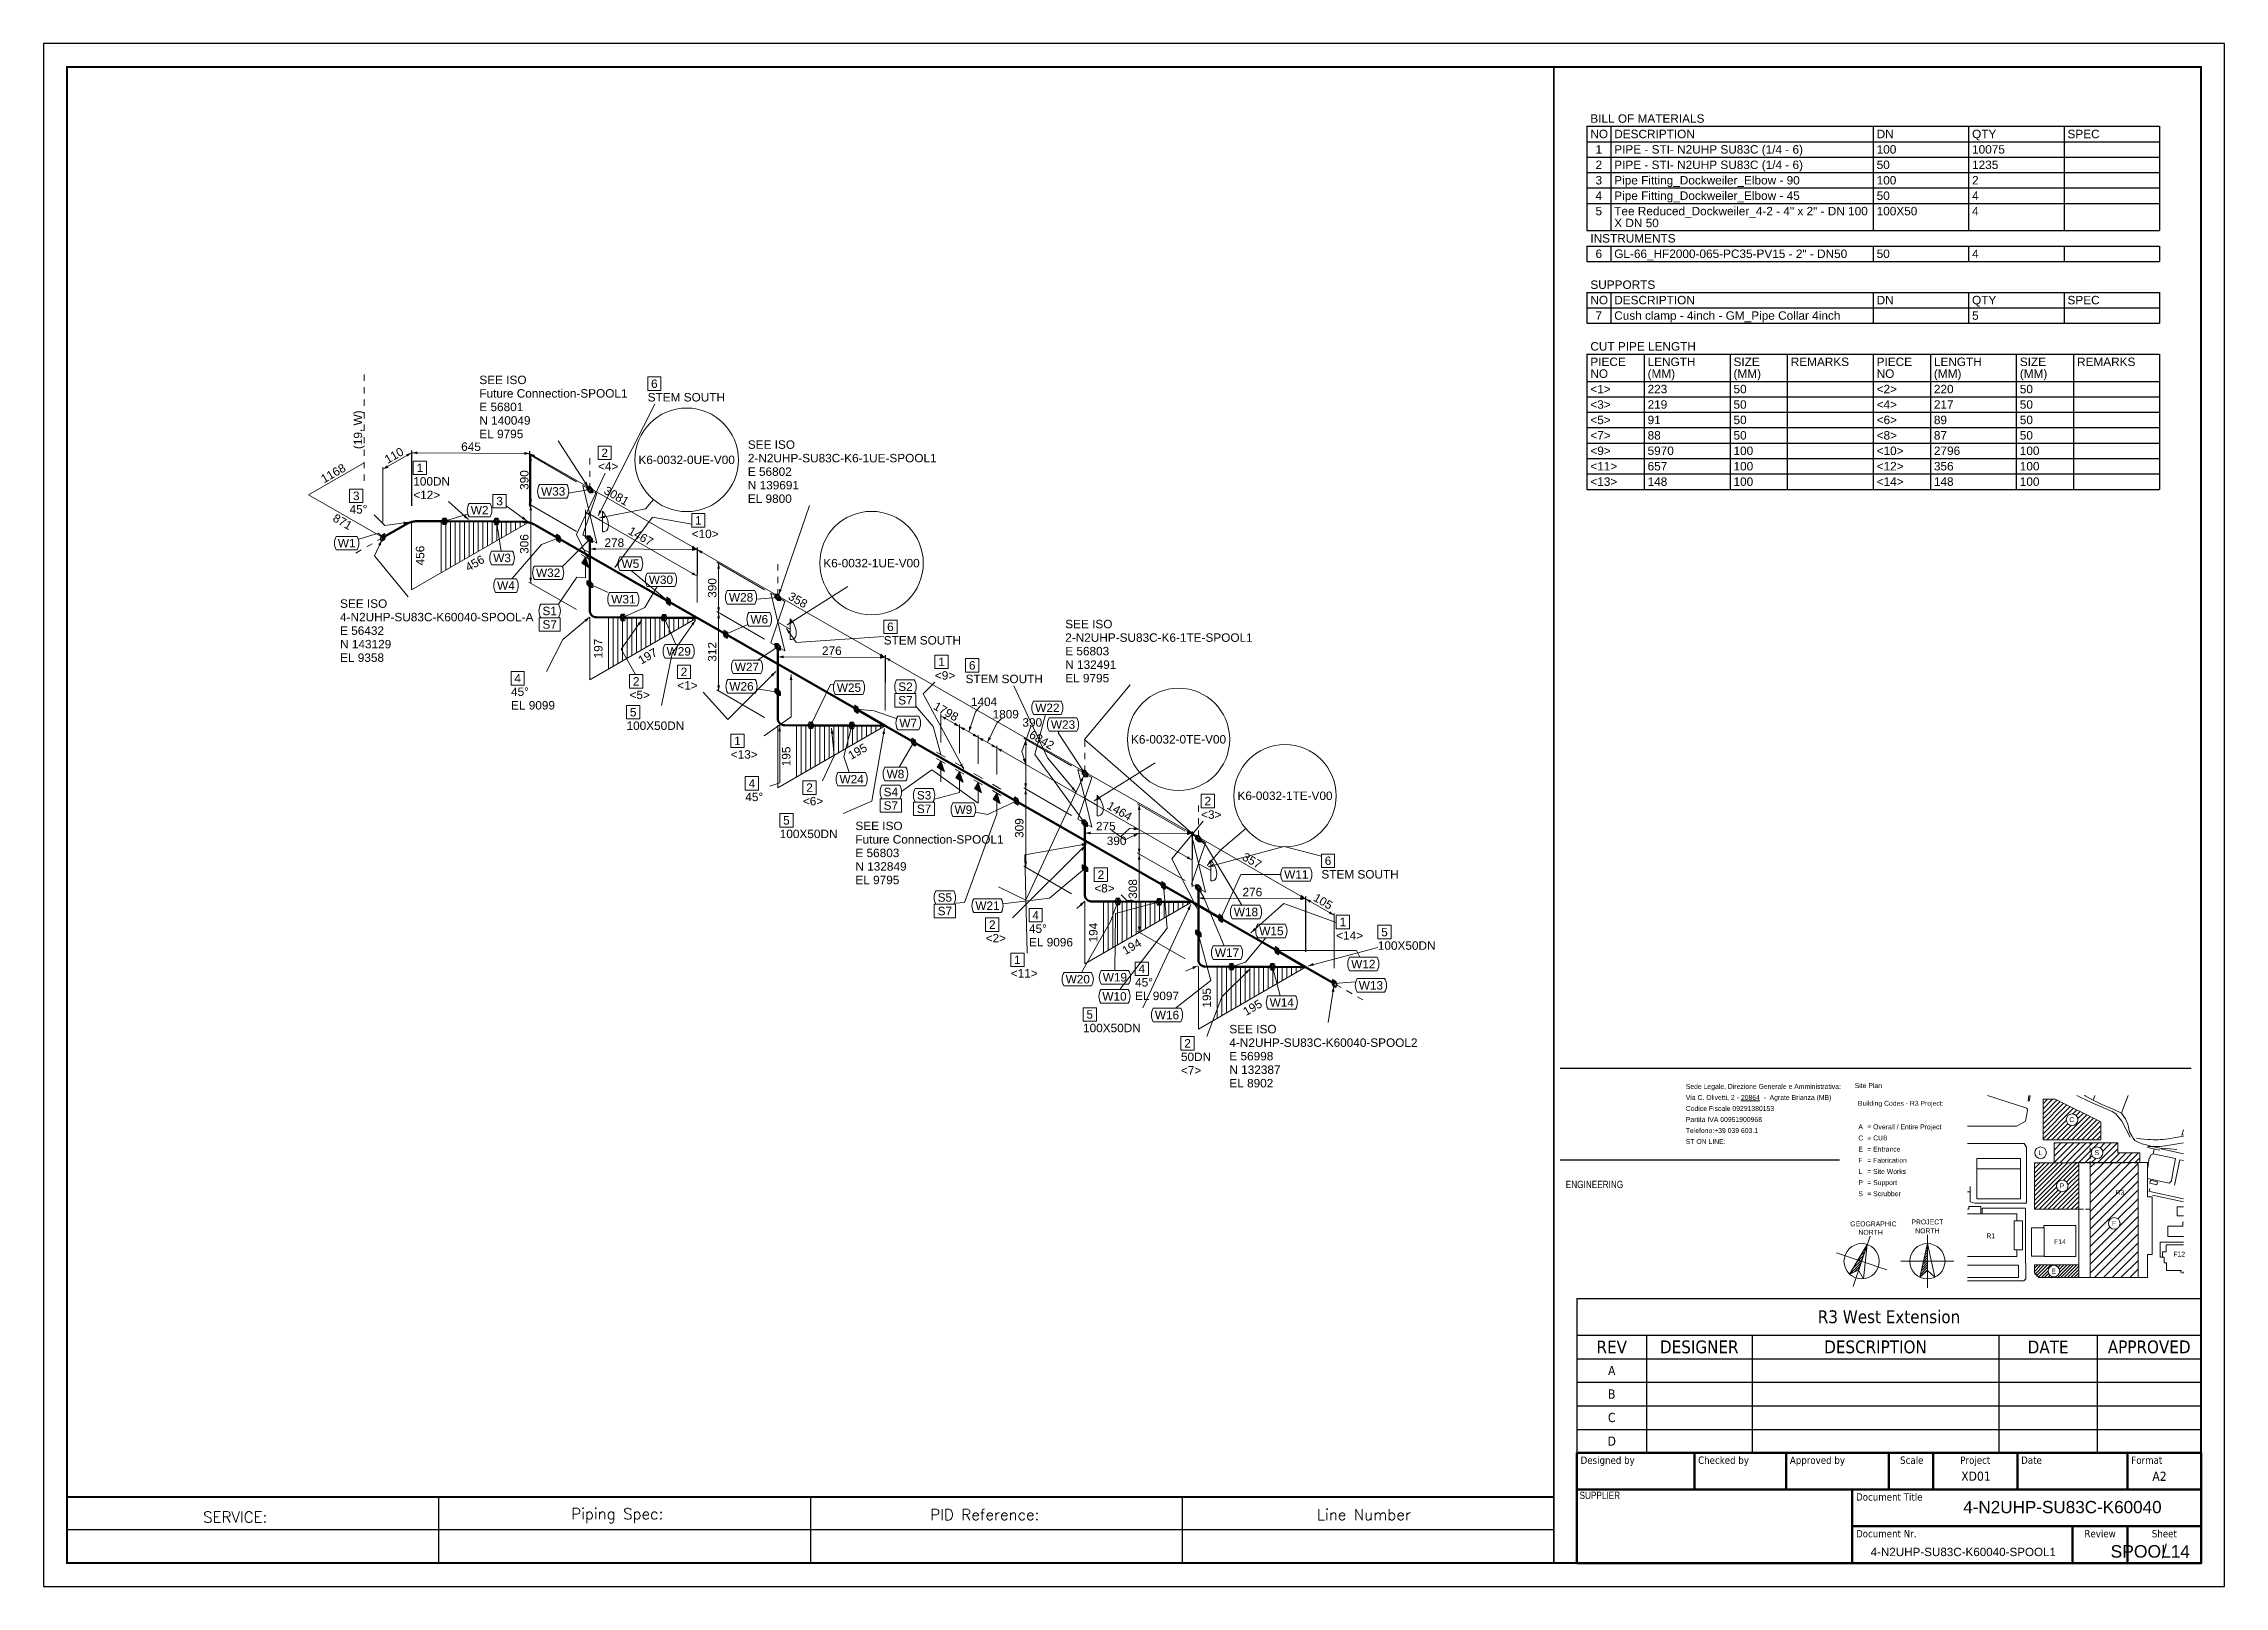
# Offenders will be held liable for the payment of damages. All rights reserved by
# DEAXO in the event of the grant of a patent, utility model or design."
# Model space of a CAD drawing. Header units: metres. Extents: x 6 to 600, y 9 to 429.
import ezdxf
from ezdxf.enums import TextEntityAlignment as Align

# ---------------------------------------------------------------- set-up
doc = ezdxf.new("R2010")
doc.units = ezdxf.units.M
doc.header["$MEASUREMENT"] = 0
for name, color, linetype, lineweight in [('BDRTEXT', 2, 'Continuous', 20), ('BOMTEXT', 2, 'Continuous', 20), ('CONTINUATION', 7, 'Continuous', 0), ('DIM', 7, 'Continuous', 0), ('G-____-TTLB-OTLN', 7, 'Continuous', 13), ('G-____-TTLB-WIDE', 7, 'Continuous', 30), ('INSTRUMENT', 3, 'Continuous', 20), ('JONTNO', 2, 'Continuous', 0), ('LEADLINE', 2, 'Continuous', 0), ('MESSAGE', 2, 'Continuous', 0), ('Pipe', 1, 'Continuous', 50), ('PTNO', 2, 'Continuous', 0), ('SKEW_HATCH', 7, 'Continuous', 20), ('SYMBOL', 7, 'Continuous', 0), ('Symbol (ISO)', 7, 'Continuous', 25), ('Title (ISO)', 7, 'Continuous', 50)]:
    doc.layers.add(name, color=color, linetype=linetype, lineweight=lineweight)
doc.styles.add('Arial', font='')
doc.styles.add('Arial_1', font='', dxfattribs={"width": 0.8, "height": 2})
doc.styles.add('Note Text (ISO)', font='', dxfattribs={"height": 2.5})
doc.styles.add('RomanS', font='romans.shx')
doc.styles.add('Text Style41', font='')
doc.styles.get('Arial').set_extended_font_data('Arial')
doc.styles.get('Arial_1').set_extended_font_data('Arial')
doc.styles.get('Note Text (ISO)').set_extended_font_data('Tahoma')
doc.styles.get('Text Style41').set_extended_font_data('Tahoma')

msp = doc.modelspace()

# ---------------------------------------------------------------- texts
at = {"color": 7, "linetype": 'ByBlock', "lineweight": -2, "style": 'RomanS'}
for s, p in [('Piping Spec:', (149.93, 27.32)), ('PID Reference:', (247.72, 27.09)), ('Line Number', (353.07, 27.09)), ('SERVICE:', (49.67, 26.43))]:
    msp.add_text(s, height=3, dxfattribs=at).set_placement(p)
at = {"layer": 'BDRTEXT', "style": 'Arial'}
for s, height, p in [('4-N2UHP-SU83C-K60040', 3.3303, (556.11, 30.66)), ('4-N2UHP-SU83C-K60040-SPOOL1', 2.2663, (529.11, 18.44)), ('SPOOL1', 3.41, (578.75, 18.59)), ('4', 3.41, (589.5, 18.54))]:
    msp.add_text(s, height=height, dxfattribs=at).set_placement(p, align=Align.MIDDLE_CENTER)
at = {"layer": 'BOMTEXT', "style": 'Arial'}
for s, p in [('BILL OF MATERIALS', (427.53, 407.53)), ('NO', (427.53, 403.33)), ('DESCRIPTION', (434.03, 403.33)), ('DN', (505.51, 403.33)), ('QTY', (531.5, 403.33)), ('SPEC', (557.49, 403.33)), ('PIPE - STI- N2UHP SU83C (1/4 - 6)', (434.03, 399.13)), ('100', (505.51, 399.13)), ('10075', (531.5, 399.13)), ('PIPE - STI- N2UHP SU83C (1/4 - 6)', (434.03, 394.93)), ('Pipe Fitting_Dockweiler_Elbow - 90', (434.03, 390.73)), ('50', (505.51, 394.93)), ('100', (505.51, 390.73)), ('2', (531.5, 390.73)), ('1235', (531.5, 394.93)), ('Pipe Fitting_Dockweiler_Elbow - 45', (434.03, 386.53)), ('50', (505.51, 386.53)), ('4', (531.5, 386.53)), ('Tee Reduced_Dockweiler_4-2 - 4" x 2" - DN 100 ', (434.03, 382.33)), ('X DN 50', (434.03, 379.11)), ('100X50', (505.51, 382.33)), ('4', (531.5, 382.33)), ('INSTRUMENTS', (427.53, 374.91)), ('GL-66_HF2000-065-PC35-PV15 - 2" - DN50', (434.03, 370.71)), ('50', (505.51, 370.71)), ('4', (531.5, 370.71)), ('SUPPORTS', (427.53, 362.3)), ('NO', (427.53, 358.1)), ('DESCRIPTION', (434.03, 358.1)), ('DN', (505.51, 358.1)), ('QTY', (531.5, 358.1)), ('SPEC', (557.49, 358.1)), ('Cush clamp - 4inch - GM_Pipe Collar 4inch', (434.03, 353.9)), ('5', (531.5, 353.9)), ('CUT PIPE LENGTH', (427.53, 345.5)), ('PIECE', (427.53, 341.3)), ('NO', (427.53, 338.08)), ('(MM)', (443.12, 338.08)), ('LENGTH', (443.12, 341.3)), ('SIZE', (466.52, 341.3)), ('(MM)', (466.52, 338.08)), ('REMARKS', (482.11, 341.3)), ('PIECE', (505.51, 341.3)), ('NO', (505.51, 338.08)), ('(MM)', (521.1, 338.08)), ('LENGTH', (521.1, 341.3)), ('SIZE', (544.5, 341.3)), ('(MM)', (544.5, 338.08)), ('REMARKS', (560.09, 341.3)), ('<1>', (427.53, 333.88)), ('223', (443.12, 333.88)), ('50', (466.52, 333.88)), ('<2>', (505.51, 333.88)), ('220', (521.1, 333.88)), ('50', (544.5, 333.88)), ('<3>', (427.53, 329.68)), ('<5>', (427.53, 325.48)), ('91', (443.12, 325.48)), ('219', (443.12, 329.68)), ('50', (466.52, 329.68)), ('50', (466.52, 325.48)), ('<4>', (505.51, 329.68)), ('<6>', (505.51, 325.48)), ('89', (521.1, 325.48)), ('217', (521.1, 329.68)), ('50', (544.5, 329.68)), ('50', (544.5, 325.48)), ('<7>', (427.53, 321.28)), ('88', (443.12, 321.28)), ('50', (466.52, 321.28)), ('<8>', (505.51, 321.28)), ('87', (521.1, 321.28)), ('50', (544.5, 321.28)), ('<9>', (427.53, 317.08)), ('<11>', (427.53, 312.88)), ('5970', (443.12, 317.08)), ('657', (443.12, 312.88)), ('100', (466.52, 317.08)), ('100', (466.52, 312.88)), ('<10>', (505.51, 317.08)), ('<12>', (505.51, 312.88)), ('356', (521.1, 312.88)), ('2796', (521.1, 317.08)), ('100', (544.5, 317.08)), ('100', (544.5, 312.88)), ('<13>', (427.53, 308.68)), ('148', (443.12, 308.68)), ('100', (466.52, 308.68)), ('<14>', (505.51, 308.68)), ('148', (521.1, 308.68)), ('100', (544.5, 308.68))]:
    msp.add_text(s, height=2.3, dxfattribs=at).set_placement(p)
for s, p in [('1', (429.83, 399.13)), ('3', (429.83, 390.73)), ('2', (429.83, 394.93)), ('4', (429.83, 386.53)), ('5', (429.83, 382.33)), ('6', (429.83, 370.71)), ('7', (429.83, 353.9))]:
    msp.add_text(s, height=2.3, dxfattribs=at).set_placement(p, align=Align.CENTER)
at = {"layer": 'DIM', "style": 'Arial'}
for s, rotation, p in [('(19, W)', 90, (91.83, 323.95)), ('110', 29.83757, (101.68, 316.96)), ('645', 359.67751, (122.64, 319.34)), ('1168', 29.83757, (85.11, 312.11)), ('390', 90, (137.14, 310.25)), ('3081', 330.16243, (162.27, 305.94)), ('871', 330.16243, (87.64, 298.9)), ('1467', 330.16243, (168.88, 294.95)), ('456', 90, (108.76, 289.71)), ('306', 90, (137.14, 292.85)), ('278', 359.67751, (161.67, 293.21)), ('456', 30, (123.68, 287.63)), ('390', 90, (188.33, 280.88)), ('358', 330.16243, (211.68, 277.6)), ('197', 90, (157.3, 264.38)), ('197', 30, (170.76, 262.31)), ('312', 90, (188.33, 263.48)), ('276', 359.67751, (220.92, 263.8)), ('1798', 330.16243, (252.03, 247.26)), ('195', 30, (227.93, 236.39)), ('6842', 330.16243, (278.1, 239.5)), ('195', 90, (208.49, 235.02)), ('1464', 330.16243, (299.29, 220.15)), ('309', 90, (271.97, 215.51)), ('357', 330.16243, (335.38, 206.65)), ('308', 90, (302.89, 198.93)), ('276', 359.67751, (335.47, 198.1)), ('105', 330.16243, (354.74, 195.54)), ('194', 90, (292.13, 187.05)), ('194', 30, (302.6, 183.25)), ('195', 90, (323.05, 169.31)), ('195', 30, (335.51, 166.66))]:
    msp.add_text(s, height=2.3, rotation=rotation, dxfattribs=at).set_placement(p, align=Align.MIDDLE_CENTER)
for s, p in [('1404', (262.37, 249.9)), ('1809', (268.28, 246.51)), ('390', (275.52, 244.27)), ('275', (295.55, 216.04)), ('390', (298.49, 212.04))]:
    msp.add_text(s, height=2.3, dxfattribs=at).set_placement(p, align=Align.MIDDLE_CENTER)
at = {"layer": 'G-____-TTLB-OTLN', "lineweight": 9, "style": 'Arial'}
for s, p in [('Site Plan', (499.53, 144.74)), ('Building Codes - R3 Project:', (500.41, 139.92)), ('C', (557.99, 135.48)), ('A', (500.52, 133.51)), ('C', (500.52, 130.48)), ('= Overall / Entire Project', (502.95, 133.51)), ('= CUB', (502.95, 130.48)), ('E', (500.52, 127.44)), ('F', (500.52, 124.4)), ('= Entrance', (502.95, 127.44)), ('= Fabrication', (502.95, 124.4)), ('L', (549.59, 126.49)), ('S', (564.86, 126.49)), ('L', (500.52, 121.36)), ('P', (500.52, 118.33)), ('= Site Works', (502.95, 121.36)), ('= Support', (502.95, 118.33)), ('S', (500.52, 115.29)), ('= Scrubber', (502.95, 115.29)), ('P', (555.37, 117.44)), ('R3', (570.59, 115.68)), ('F', (569.6, 107.25)), ('R1', (535.39, 103.85)), ('F14', (553.88, 102.25)), ('E', (553.08, 94.24)), ('F12', (586.32, 98.84))]:
    msp.add_text(s, height=1.33, dxfattribs=at).set_placement(p)
for s, p in [('GEOGRAPHIC', (504.63, 107.09)), ('PROJECT', (519.32, 107.62)), ('NORTH', (503.86, 104.79)), ('NORTH', (519.32, 105.19))]:
    msp.add_text(s, height=1.33, dxfattribs=at).set_placement(p, align=Align.CENTER)
at = {"layer": 'G-____-TTLB-OTLN', "lineweight": 9, "attachment_point": 1}
for s, insert, char_height, width, style in [('Via C. Olivetti, 2 - ', (453.52, 142.84), 1.33, 18.1967, 'Arial'), ('Sede Legale, Direzione Generale e Amministrativa: ', (453.52, 145.84), 1.33, 52.0239, 'Arial'), ('\\L20864', (468.54, 142.84), 1.33, 6.2211, 'Arial'), ('  -  Agrate Brianza (MB) ', (473.67, 142.84), 1.33, 24.1845, 'Arial'), ('Codice Fiscale 09291380153 ', (453.52, 139.84), 1.33, 29.939, 'Arial'), ('Partita IVA 00951900968', (453.52, 136.84), 1.33, 24.9621, 'Arial'), ('Telefono:+39 039 603.1  ', (453.52, 133.84), 1.33, 25.1177, 'Arial'), ('ST ON LINE:', (453.52, 130.84), 1.33, 13.1421, 'Arial'), ('ENGINEERING', (420.83, 119.5), 2, 6.9266, 'Arial_1'), ('SUPPLIER', (424.58, 34.85), 2, 13.7249, 'Arial_1')]:
    msp.add_mtext(s, dxfattribs=dict(at, insert=insert, char_height=char_height, width=width, style=style))
at = {"layer": 'JONTNO', "style": 'Arial'}
for s, p in [('W2', (124.98, 300.91)), ('W33', (145.02, 306.02)), ('W1', (88.77, 291.93)), ('W3', (131.1, 287.91)), ('W32', (143.65, 283.87)), ('W5', (166.06, 286.36)), ('W4', (132.16, 280.38)), ('W30', (174.37, 281.96)), ('W28', (196.2, 277.17)), ('W31', (164.14, 276.67)), ('W6', (201.15, 271.2)), ('W29', (179.22, 262.47)), ('W27', (197.8, 258.24)), ('W26', (196.32, 252.94)), ('W25', (225.58, 252.6)), ('W7', (241.72, 242.96)), ('W22', (279.63, 247.1)), ('W23', (283.89, 242.54)), ('W24', (226.32, 227.67)), ('W8', (238.25, 229.07)), ('W9', (256.75, 219.38)), ('W11', (347.43, 201.73)), ('W21', (263.32, 193.23)), ('W18', (333.72, 191.51)), ('W15', (340.66, 186.34)), ('W17', (328.55, 180.44)), ('W12', (365.68, 177.34)), ('W20', (287.91, 173.22)), ('W19', (298.02, 173.75)), ('W13', (367.75, 171.54)), ('W10', (297.91, 168.54)), ('W14', (343.49, 166.88)), ('W16', (312.21, 163.47))]:
    msp.add_text(s, height=2.3, dxfattribs=at).set_placement(p, align=Align.CENTER)
for s, p in [('S1', (142.11, 273.47)), ('S7', (142.11, 269.79)), ('S2', (239.01, 252.84)), ('S7', (239.01, 249.16)), ('S4', (235.03, 224.18)), ('S7', (235.03, 220.5)), ('S3', (244.08, 223.29)), ('S7', (244.08, 219.61)), ('S5', (249.74, 195.46)), ('S7', (249.74, 191.78))]:
    msp.add_text(s, height=2.3, dxfattribs=at).set_placement(p)
at = {"layer": 'MESSAGE', "style": 'Arial'}
for s, p in [('SEE ISO', (124.91, 336.38)), ('Future Connection-SPOOL1', (124.91, 332.7)), ('E 56801', (124.91, 329.02)), ('N 140049', (124.91, 325.34)), ('EL 9795', (124.91, 321.66)), ('SEE ISO', (198.04, 318.76)), ('2-N2UHP-SU83C-K6-1UE-SPOOL1', (198.04, 315.08)), ('E 56802', (198.04, 311.4)), ('N 139691', (198.04, 307.72)), ('EL 9800', (198.04, 304.04)), ('4-N2UHP-SU83C-K60040-SPOOL-A', (86.97, 271.8)), ('SEE ISO', (86.97, 275.48)), ('E 56432', (86.97, 268.12)), ('SEE ISO', (284.49, 269.9)), ('2-N2UHP-SU83C-K6-1TE-SPOOL1', (284.49, 266.22)), ('N 143129', (86.97, 264.44)), ('EL 9358', (86.97, 260.76)), ('E 56803', (284.49, 262.54)), ('N 132491', (284.49, 258.86)), ('EL 9795', (284.49, 255.18)), ('SEE ISO', (227.34, 214.96)), ('Future Connection-SPOOL1', (227.34, 211.28)), ('E 56803', (227.34, 207.6)), ('N 132849', (227.34, 203.92)), ('EL 9795', (227.34, 200.24)), ('SEE ISO', (329.2, 159.63)), ('4-N2UHP-SU83C-K60040-SPOOL2', (329.2, 155.95)), ('E 56998', (329.2, 152.27)), ('N 132387', (329.2, 148.59)), ('EL 8902', (329.2, 144.91))]:
    msp.add_text(s, height=2.3, dxfattribs=at).set_placement(p)
for s, p in [('K6-0032-0UE-V00', (181.38, 314.61)), ('K6-0032-1UE-V00', (231.73, 286.49)), ('K6-0032-0TE-V00', (315.36, 238.52)), ('K6-0032-1TE-V00', (344.36, 223.16))]:
    msp.add_text(s, height=2.3, dxfattribs=at).set_placement(p, align=Align.CENTER)
at = {"layer": 'PTNO', "style": 'Arial'}
for s, p in [('STEM SOUTH', (170.76, 331.65)), ('6', (171.68, 335.33)), ('<4>', (157.23, 312.84)), ('2', (158.15, 316.52)), ('100DN', (106.92, 308.75)), ('1', (107.84, 312.43)), ('45%%d', (89.56, 301.13)), ('3', (90.48, 304.81)), ('<12>', (106.92, 305.07)), ('1', (183.67, 298.13)), ('<10>', (182.75, 294.45)), ('STEM SOUTH', (235.05, 265.48)), ('6', (235.97, 269.16)), ('1', (249.91, 259.6)), ('4', (134.46, 255.15)), ('2', (166.74, 254.31)), ('<1>', (178.85, 253.21)), ('2', (179.77, 256.89)), ('<9>', (248.99, 255.92)), ('STEM SOUTH', (257.34, 254.97)), ('6', (258.26, 258.65)), ('45%%d', (133.54, 251.47)), ('EL 9099', (133.54, 247.79)), ('<5>', (165.82, 250.63)), ('100X50DN', (165, 242.23)), ('5', (165.92, 245.91)), ('1', (194.32, 238.1)), ('<13>', (193.4, 234.42)), ('4', (198.27, 226.52)), ('2', (213.95, 225.38)), ('45%%d', (197.35, 222.84)), ('<6>', (213.03, 221.7)), ('<3>', (321.51, 218.04)), ('2', (322.43, 221.72)), ('100X50DN', (206.74, 212.78)), ('5', (207.66, 216.46)), ('2', (293.32, 201.66)), ('STEM SOUTH', (354.26, 201.78)), ('6', (355.18, 205.46)), ('<8>', (292.4, 197.98)), ('2', (263.74, 188.07)), ('4', (275.55, 190.65)), ('1', (359.22, 188.79)), ('<2>', (262.82, 184.39)), ('45%%d', (274.63, 186.97)), ('EL 9096', (274.63, 183.29)), ('<14>', (358.3, 185.11)), ('100X50DN', (369.64, 182.37)), ('5', (370.56, 186.05)), ('1', (270.58, 178.51)), ('4', (304.44, 176.04)), ('<11>', (269.66, 174.83)), ('45%%d', (303.52, 172.36)), ('EL 9097', (303.52, 168.68)), ('100X50DN', (289.35, 159.94)), ('5', (290.27, 163.62)), ('2', (316.93, 155.76)), ('50DN', (316.01, 152.08)), ('<7>', (316.01, 148.4))]:
    msp.add_text(s, height=2.3, dxfattribs=at).set_placement(p)
msp.add_text('3', height=2.3, dxfattribs=at).set_placement((130.43, 303.38), align=Align.CENTER)
at = {"layer": 'Symbol (ISO)', "attachment_point": 5, "style": 'Note Text (ISO)'}
for s, insert, char_height in [('R3 West Extension', (508.87, 82.44), 3.5), ('REV', (433.35, 74.24), 3.5), ('DESIGNER', (457.19, 74.24), 3.5), ('DESCRIPTION', (505.19, 74.24), 3.5), ('DATE', (552.21, 74.24), 3.5), ('APPROVED', (579.74, 74.24), 3.5), ('A', (433.35, 67.83), 2.5), ('B', (433.35, 61.43), 2.5), ('C', (433.35, 55.03), 2.5), ('D', (433.35, 48.62), 2.5), ('A2', (582.56, 39.05), 2.5)]:
    msp.add_mtext(s, dxfattribs=dict(at, insert=insert, char_height=char_height))
at = {"layer": 'Symbol (ISO)', "insert": (532.56, 39.05), "char_height": 2.5, "width": 3.0374, "attachment_point": 5, "style": 'Note Text (ISO)'}
msp.add_mtext('XD01', dxfattribs=at)
at = {"layer": 'Title (ISO)', "style": 'Text Style41'}
for s, p in [('Designed by', (424.87, 44.42)), ('Checked by', (456.87, 44.42)), ('Approved by', (481.87, 44.42)), ('Date', (544.87, 44.42)), ('Format', (574.87, 44.42)), ('Document Title', (499.9, 34.42)), ('Document Nr.', (499.9, 24.42))]:
    msp.add_text(s, height=2, dxfattribs=at).set_placement(p, align=Align.TOP_LEFT)
msp.add_text('Scale', height=2, dxfattribs=at).set_placement((518.25, 44.42), align=Align.TOP_RIGHT)
for s, p in [('Project', (532.37, 44.42)), ('Review', (566.37, 24.42)), ('Sheet', (583.87, 24.42))]:
    msp.add_text(s, height=2, dxfattribs=at).set_placement(p, align=Align.TOP_CENTER)
at = {"layer": 'Title (ISO)', "style": 'Note Text (ISO)'}
msp.add_text('  /  ', height=3.5, dxfattribs=at).set_placement((583.87, 18.92), align=Align.MIDDLE_CENTER)

# ---------------------------------------------------------------- linework, layer by layer
at = {"lineweight": -3}
for p, q in [((426.58, 406.58), (582.54, 406.58)), ((426.58, 406.58), (426.58, 378.16)), ((433.08, 406.58), (433.08, 378.16)), ((504.56, 406.58), (504.56, 378.16)), ((530.55, 406.58), (530.55, 378.16)), ((556.54, 406.58), (556.54, 378.16)), ((582.54, 406.58), (582.54, 378.16)), ((426.58, 402.38), (582.54, 402.38)), ((426.58, 398.18), (582.54, 398.18)), ((426.58, 393.98), (582.54, 393.98)), ((426.58, 389.78), (582.54, 389.78)), ((426.58, 385.58), (582.54, 385.58)), ((426.58, 378.16), (582.54, 378.16)), ((426.58, 373.96), (582.54, 373.96)), ((426.58, 373.96), (426.58, 369.76)), ((426.58, 369.76), (582.54, 369.76)), ((433.08, 373.96), (433.08, 369.76)), ((504.56, 373.96), (504.56, 369.76)), ((530.55, 373.96), (530.55, 369.76)), ((556.54, 373.96), (556.54, 369.76)), ((582.54, 373.96), (582.54, 369.76)), ((426.58, 361.35), (582.54, 361.35)), ((426.58, 361.35), (426.58, 352.95)), ((426.58, 357.15), (582.54, 357.15)), ((433.08, 361.35), (433.08, 352.95)), ((504.56, 361.35), (504.56, 352.95)), ((530.55, 361.35), (530.55, 352.95)), ((556.54, 361.35), (556.54, 352.95)), ((582.54, 361.35), (582.54, 352.95)), ((426.58, 352.95), (582.54, 352.95)), ((426.58, 344.55), (582.54, 344.55)), ((426.58, 344.55), (426.58, 307.72)), ((442.17, 344.55), (442.17, 307.72)), ((465.57, 344.55), (465.57, 307.72)), ((481.16, 344.55), (481.16, 307.72)), ((504.56, 344.55), (504.56, 307.72)), ((520.15, 344.55), (520.15, 307.72)), ((543.55, 344.55), (543.55, 307.72)), ((559.14, 344.55), (559.14, 307.72)), ((582.54, 344.55), (582.54, 307.72)), ((582.54, 344.55), (582.54, 307.72)), ((426.58, 337.13), (582.54, 337.13)), ((426.58, 332.93), (582.54, 332.93)), ((426.58, 328.73), (582.54, 328.73)), ((426.58, 324.53), (582.54, 324.53)), ((426.58, 320.33), (582.54, 320.33)), ((426.58, 316.13), (582.54, 316.13)), ((426.58, 311.93), (582.54, 311.93)), ((426.58, 307.72), (582.54, 307.72))]:
    msp.add_line(p, q, dxfattribs=at)
at = {"linetype": 'Continuous'}
for p, q in [((113.82, 33.42), (113.82, 15.42)), ((215.07, 33.42), (215.07, 15.42)), ((316.32, 33.42), (316.32, 15.42))]:
    msp.add_line(p, q, dxfattribs=at)
for p, q in [((417.57, 33.42), (317.57, 33.42)), ((417.57, 24.42), (12.57, 24.42))]:
    msp.add_line(p, q)
msp.add_lwpolyline([(6.22, 9.07), (600.22, 9.07), (600.22, 429.07), (6.22, 429.07)], close=True)
msp.add_lwpolyline([(12.57, 15.42, 0.508, 0.508, 0), (593.87, 15.42, 0.508, 0.508, 0), (593.87, 422.72, 0.508, 0.508, 0), (12.57, 422.72, 0.508, 0.508, 0)], format="xyseb", close=True)
at = {"linetype": 'ByBlock', "lineweight": -2}
for points in [[(417.57, 422.72, 0.5, 0.5, 0), (417.57, 15.42, 0.5, 0.5, 0)], [(417.57, 33.42, 0.5, 0.5, 0), (12.57, 33.42, 0.5, 0.5, 0)]]:
    msp.add_lwpolyline(points, format="xyseb", dxfattribs=at)
at = {"layer": 'CONTINUATION'}
for points in [[(155, 314.5), (155, 316.2)], [(155, 311.1), (155, 312.8)], [(155, 307.7), (155, 309.4)], [(92.75, 291.22), (91.28, 290.37)], [(95.7, 292.91), (94.23, 292.07)], [(98.65, 294.6), (97.17, 293.76)], [(206.19, 287.33), (206.19, 285.63)], [(206.19, 283.93), (206.19, 282.23)], [(206.19, 280.53), (206.19, 278.83)], [(289.83, 239.36), (289.83, 237.66)], [(289.83, 235.96), (289.83, 234.26)], [(289.83, 232.56), (289.83, 230.86)], [(320.75, 221.63), (320.75, 219.93)], [(320.75, 218.23), (320.75, 216.53)], [(320.75, 214.83), (320.75, 213.13)], [(359.68, 172.09), (358.21, 172.94)], [(362.63, 170.4), (361.15, 171.25)], [(365.58, 168.71), (364.1, 169.55)]]:
    msp.add_lwpolyline(points, dxfattribs=at)
at = {"layer": 'DIM'}
for p, q in [((106.46, 317.68), (98.65, 313.2)), ((106.46, 303.24), (106.46, 318.28)), ((106.48, 303.24), (106.56, 318.28)), ((106.56, 317.68), (138.7, 317.5)), ((151.4, 309.78), (138.37, 317.3)), ((138.59, 303.06), (138.59, 318.1)), ((184.21, 291.33), (138.59, 317.5)), ((138.62, 303.06), (138.7, 318.1)), ((138.89, 317), (138.89, 303.5)), ((98.65, 298.76), (98.65, 313.8)), ((151.4, 296.28), (138.37, 303.8)), ((151.4, 296.28), (138.37, 303.8)), ((138.89, 303.5), (138.89, 282.2)), ((153.8, 294.34), (153.8, 302.18)), ((184.21, 284.13), (153.8, 301.58)), ((155.02, 277.06), (155.11, 292.1)), ((155.1, 291.5), (184.32, 291.33)), ((184.21, 276.89), (184.21, 291.93)), ((184.21, 276.89), (184.21, 291.93)), ((235.41, 261.97), (184.21, 291.33)), ((184.24, 276.89), (184.32, 291.93)), ((202.59, 280.41), (189.56, 287.93)), ((190.08, 287.63), (190.08, 274.13)), ((151.4, 274.98), (138.37, 282.5)), ((184.21, 276.89), (184.21, 284.73)), ((202.59, 266.91), (189.56, 274.43)), ((202.59, 266.91), (189.56, 274.43)), ((190.08, 274.13), (190.08, 252.83)), ((206.22, 247.69), (206.3, 262.73)), ((206.3, 262.13), (235.51, 261.97)), ((235.41, 247.53), (235.41, 262.57)), ((235.41, 247.53), (235.41, 262.57)), ((319.04, 214), (235.41, 261.97)), ((235.43, 247.53), (235.52, 262.57)), ((202.59, 245.61), (189.56, 253.13)), ((250.62, 238.81), (250.62, 246.65)), ((255.68, 243.14), (250.62, 246.05)), ((255.68, 235.9), (255.68, 243.74)), ((255.68, 235.9), (255.68, 243.74)), ((260.75, 240.23), (255.68, 243.14)), ((260.75, 232.99), (260.75, 240.83)), ((260.75, 232.99), (260.75, 240.83)), ((265.82, 237.33), (260.75, 240.23)), ((265.82, 230.08), (265.82, 237.93)), ((265.82, 230.08), (265.82, 237.93)), ((286.23, 232.44), (273.2, 239.96)), ((273.72, 239.66), (273.72, 226.16)), ((319.04, 206.8), (265.82, 237.33)), ((286.23, 218.94), (273.2, 226.46)), ((286.23, 218.94), (273.2, 226.46)), ((273.72, 226.16), (273.72, 204.86)), ((317.15, 214.71), (304.12, 222.23)), ((304.64, 221.93), (304.64, 208.43)), ((289.85, 199.72), (289.94, 214.76)), ((289.93, 214.16), (319.15, 214)), ((319.04, 199.56), (319.04, 214.6)), ((319.04, 199.56), (319.04, 214.6)), ((349.96, 196.26), (319.04, 214)), ((319.07, 199.56), (319.15, 214.6)), ((317.15, 201.21), (304.12, 208.73)), ((317.15, 201.21), (304.12, 208.73)), ((304.64, 208.43), (304.64, 187.13)), ((286.23, 197.64), (273.2, 205.16)), ((319.04, 199.56), (319.04, 207.4)), ((320.77, 181.99), (320.86, 197.03)), ((320.85, 196.43), (350.07, 196.26)), ((349.96, 181.82), (349.96, 196.86)), ((349.96, 181.82), (349.96, 196.86)), ((357.77, 191.79), (349.96, 196.26)), ((349.99, 181.82), (350.07, 196.86)), ((357.77, 177.34), (357.77, 192.39)), ((317.15, 179.91), (304.12, 187.43))]:
    msp.add_line(p, q, dxfattribs=at)
for points in [[(78.37, 306.23), (93.58, 314.95)], [(98.65, 294.6), (78.37, 306.23)]]:
    msp.add_lwpolyline(points, dxfattribs=at)
for points in [[(106.46, 317.68), (105.34, 316.61), (104.97, 317.26)], [(106.56, 317.68), (108.06, 318.05), (108.06, 317.3)], [(138.7, 317.5), (137.2, 317.13), (137.2, 317.88)], [(138.89, 317), (139.26, 315.5), (138.51, 315.5)], [(138.59, 317.5), (140.08, 317.08), (139.71, 316.43)], [(98.65, 313.2), (99.76, 314.28), (100.14, 313.62)], [(138.89, 303.5), (138.51, 305), (139.26, 305)], [(138.89, 303.5), (139.26, 302), (138.51, 302)], [(153.8, 301.58), (155.29, 301.16), (154.92, 300.51)], [(155.1, 291.5), (156.6, 291.86), (156.6, 291.11)], [(184.21, 291.33), (182.73, 291.76), (183.1, 292.41)], [(184.32, 291.33), (182.82, 290.97), (182.82, 291.72)], [(184.21, 291.33), (185.7, 290.91), (185.33, 290.26)], [(184.21, 284.13), (182.73, 284.56), (183.1, 285.21)], [(190.08, 287.63), (190.46, 286.13), (189.71, 286.13)], [(138.89, 282.2), (138.51, 283.7), (139.26, 283.7)], [(190.08, 274.13), (189.71, 275.63), (190.46, 275.63)], [(190.08, 274.13), (190.46, 272.63), (189.71, 272.63)], [(206.3, 262.13), (207.8, 262.5), (207.79, 261.75)], [(235.41, 261.97), (233.92, 262.39), (234.29, 263.04)], [(235.51, 261.97), (234.01, 261.6), (234.02, 262.35)], [(235.41, 261.97), (236.9, 261.55), (236.52, 260.9)], [(190.08, 252.83), (189.71, 254.33), (190.46, 254.33)], [(250.62, 246.05), (252.1, 245.63), (251.73, 244.98)], [(255.68, 243.14), (254.2, 243.56), (254.57, 244.21)], [(255.68, 243.14), (257.17, 242.72), (256.8, 242.07)], [(260.75, 240.23), (259.27, 240.65), (259.64, 241.3)], [(260.75, 240.23), (262.24, 239.81), (261.87, 239.16)], [(265.82, 237.33), (264.33, 237.75), (264.71, 238.4)], [(273.72, 239.66), (274.09, 238.16), (273.34, 238.16)], [(265.82, 237.33), (267.31, 236.9), (266.94, 236.25)], [(273.72, 226.16), (273.34, 227.66), (274.09, 227.66)], [(273.72, 226.16), (274.09, 224.66), (273.34, 224.66)], [(304.64, 221.93), (305.01, 220.43), (304.26, 220.43)], [(289.93, 214.16), (291.43, 214.53), (291.43, 213.78)], [(319.04, 214), (317.56, 214.42), (317.93, 215.07)], [(319.15, 214), (317.65, 213.63), (317.65, 214.38)], [(319.04, 214), (320.53, 213.58), (320.16, 212.93)], [(304.64, 208.43), (304.26, 209.93), (305.01, 209.93)], [(304.64, 208.43), (305.01, 206.93), (304.26, 206.93)], [(273.72, 204.86), (273.34, 206.36), (274.09, 206.36)], [(319.04, 206.8), (317.56, 207.22), (317.93, 207.87)], [(320.85, 196.43), (322.35, 196.79), (322.35, 196.04)], [(349.96, 196.26), (348.48, 196.68), (348.85, 197.34)], [(350.07, 196.26), (348.57, 195.9), (348.57, 196.65)], [(349.96, 196.26), (351.45, 195.84), (351.08, 195.19)], [(357.77, 191.79), (356.28, 192.21), (356.66, 192.86)], [(304.64, 187.13), (304.26, 188.63), (305.01, 188.63)]]:
    msp.add_solid(points, dxfattribs=at)
at = {"layer": 'G-____-TTLB-OTLN', "lineweight": 9, "flags": 128}
for points in [[(535.72, 142.7), (546.15, 139.37)], [(547, 142.7), (546.74, 141.19)], [(547.02, 141.13), (547.29, 142.7)], [(560.06, 142.7), (563.75, 140.86)], [(562.35, 142.52), (562, 142.7)], [(562.42, 142.7), (562.35, 142.52)], [(564.96, 142.7), (564.49, 141.44)], [(573.98, 142.7), (572.94, 139.89)], [(546.59, 138.65), (546.08, 135.75)], [(566.54, 130.64), (550.82, 130.64), (550.82, 141.7), (554.14, 141.7), (566.54, 135.5), (566.54, 130.64)], [(550.82, 140.46), (552.06, 141.7)], [(550.82, 139.1), (553.42, 141.7)], [(566.54, 130.64), (566.54, 135.5), (554.14, 141.7), (550.82, 141.7), (550.82, 130.64), (566.54, 130.64)], [(550.82, 137.74), (554.56, 141.48)], [(550.82, 136.38), (555.47, 141.03)], [(550.82, 135.02), (556.37, 140.58)], [(550.82, 133.66), (557.28, 140.12)], [(550.82, 132.31), (558.19, 139.67)], [(550.82, 130.95), (559.09, 139.22)], [(555.95, 130.64), (562.72, 137.41)], [(557.31, 130.64), (563.62, 136.96)], [(558.86, 137.63), (560, 138.77)], [(559.8, 137.21), (560.91, 138.31)], [(560.26, 136.31), (561.81, 137.86)], [(564.49, 141.44), (562.35, 142.52)], [(563.75, 140.86), (569.65, 138.31)], [(567, 140.21), (564.49, 141.44)], [(567.73, 139.92), (567, 140.21)], [(570.15, 138.91), (567.73, 139.92)], [(569.65, 138.31), (570.64, 137.73)], [(570.15, 138.91), (572.24, 137.92)], [(570.64, 137.73), (572.29, 135.7)], [(572.94, 139.89), (572.24, 137.92)], [(572.24, 137.92), (573.25, 136.39)], [(543.68, 134.35), (530.26, 134.35)], [(543.68, 134.35), (546.08, 135.75)], [(551.88, 130.64), (557.21, 135.98)], [(553.23, 130.64), (557.65, 135.06)], [(554.59, 130.64), (558.57, 134.62)], [(558.67, 130.64), (564.53, 136.5)], [(560.03, 130.64), (565.44, 136.05)], [(561.39, 130.64), (566.34, 135.6)], [(562.75, 130.64), (566.54, 134.44)], [(564.11, 130.64), (566.54, 133.08)], [(565.46, 130.64), (566.54, 131.72)], [(572.29, 135.7), (574.56, 131.38)], [(573.25, 136.39), (573.95, 134.87)], [(573.95, 134.87), (574.42, 132.78)], [(574.42, 132.78), (574.98, 131.7)], [(574.98, 131.7), (575.4, 131.13)], [(575.4, 131.13), (575.85, 130.48)], [(576.25, 131.1), (577.33, 130.93)], [(577.33, 130.93), (579.42, 130.74)], [(584.88, 130.93), (589.13, 131.62)], [(589.13, 133.38), (588.62, 131.92)], [(588.62, 131.92), (589.13, 132)], [(530.26, 129.68), (545.66, 129.68)], [(544.72, 125.53), (532.77, 125.53)], [(532.77, 114.61), (532.77, 125.53)], [(544.72, 125.53), (544.72, 114.61)], [(545.66, 129.68), (546.29, 128.62)], [(546.29, 113.37), (546.29, 128.62)], [(577.23, 127.08), (571.2, 127.08), (571.2, 129.8), (553.87, 129.8), (553.87, 124.42), (548.47, 124.42), (548.47, 111.76), (560.57, 111.76), (560.57, 96.61), (548.47, 96.61), (548.47, 94.46), (549.75, 93.17), (579.3, 93.17), (579.3, 99.4), (580.58, 99.4), (580.58, 115.15), (579.3, 115.15), (579.3, 124.46), (577.23, 124.46), (577.23, 127.08)], [(553.83, 124.44), (559.19, 129.8)], [(553.87, 129.8), (553.86, 128.45), (553.85, 127.11), (553.84, 125.77), (553.83, 124.42)], [(553.85, 126.15), (557.49, 129.8)], [(553.86, 127.86), (555.79, 129.8)], [(553.87, 129.57), (554.1, 129.8)], [(571.2, 129.8), (566.87, 129.8), (562.54, 129.8), (558.21, 129.8), (553.87, 129.8)], [(555.52, 124.43), (560.89, 129.8)], [(557.22, 124.43), (562.58, 129.8)], [(558.92, 124.43), (564.28, 129.8)], [(560.62, 124.44), (565.98, 129.8)], [(562.32, 124.44), (564.21, 126.33)], [(563.67, 129.8), (563.67, 129.1)], [(563.67, 128.49), (563.67, 127.28)], [(563.67, 126.67), (563.67, 125.45)], [(563.67, 124.85), (563.67, 123.64)], [(564.02, 124.44), (565.18, 125.6)], [(565.72, 124.44), (571.07, 129.8)], [(566.36, 128.48), (567.68, 129.8)], [(567.08, 127.51), (569.37, 129.8)], [(567.42, 124.45), (571.2, 128.23)], [(569.12, 124.45), (571.75, 127.08)], [(570.82, 124.45), (573.45, 127.08)], [(571.2, 127.08), (571.2, 127.76), (571.2, 128.44), (571.2, 129.12), (571.2, 129.8)], [(577.23, 127.08), (575.73, 127.08), (574.22, 127.08), (572.71, 127.08), (571.2, 127.08)], [(572.52, 124.45), (575.15, 127.08)], [(574.22, 124.46), (576.84, 127.08)], [(575.85, 130.48), (576.56, 130.12)], [(575.92, 124.46), (577.23, 125.77)], [(576.56, 130.12), (577.78, 129.58)], [(577.23, 124.46), (577.23, 125.12), (577.23, 125.77), (577.23, 126.43), (577.23, 127.08)], [(577.78, 129.58), (578.62, 129.34)], [(578.62, 129.34), (580.51, 128.86)], [(579.27, 128.53), (582.67, 127.85)], [(579.77, 125.67), (579.3, 122.67)], [(579.91, 125.67), (580.07, 126.49)], [(580.07, 126.49), (580.8, 126.83)], [(580.51, 128.86), (582.64, 128.4)], [(581.07, 128.17), (580.78, 126.84)], [(580.78, 126.84), (586.95, 125.52)], [(582.64, 128.4), (585.38, 128.22)], [(589.13, 126.87), (582.98, 128.15)], [(589.13, 129.84), (584.72, 129.09)], [(585.38, 128.22), (587.29, 128.01)], [(586.16, 121.7), (586.95, 125.52)], [(588.09, 125.21), (586.61, 118.3)], [(588.09, 125.21), (589.13, 124.99)], [(532.77, 122.74), (544.72, 122.74)], [(548.47, 124.42), (548.47, 111.76)], [(548.47, 124.08), (548.81, 124.42)], [(548.47, 122.84), (550.05, 124.42)], [(548.47, 121.6), (551.29, 124.42)], [(548.47, 120.36), (552.53, 124.42)], [(548.47, 119.12), (553.77, 124.42)], [(548.47, 117.88), (555.01, 124.42)], [(548.47, 116.64), (556.25, 124.42)], [(548.47, 115.4), (557.48, 124.42)], [(548.47, 114.16), (558.72, 124.42)], [(548.47, 112.93), (559.96, 124.42)], [(548.47, 111.76), (548.47, 114.92), (548.47, 118.09), (548.47, 121.25), (548.47, 124.42)], [(548.47, 124.42), (551.49, 124.42), (554.52, 124.42), (557.55, 124.42), (560.57, 124.42)], [(552.25, 111.76), (560.57, 120.08)], [(553.49, 111.76), (560.57, 118.84)], [(553.83, 124.42), (559.68, 124.43), (565.53, 124.44), (571.38, 124.45), (577.23, 124.46)], [(553.88, 124.42), (554.98, 124.42)], [(555.58, 124.42), (556.8, 124.42)], [(556.41, 119.63), (560.57, 123.79)], [(557.2, 119.18), (560.57, 122.55)], [(557.41, 124.42), (558.62, 124.42)], [(557.61, 118.36), (560.57, 121.32)], [(559.23, 124.42), (560.44, 124.42)], [(560.57, 122.95), (560.57, 124.42)], [(560.57, 124.42), (560.57, 121.26), (560.57, 118.09), (560.57, 114.92), (560.57, 111.76)], [(560.57, 121.13), (560.57, 122.34)], [(560.57, 119.3), (560.57, 120.52)], [(561.05, 124.42), (562.26, 124.42)], [(562.87, 124.42), (564.09, 124.42)], [(563.67, 123.03), (563.67, 121.81)], [(563.67, 121.21), (563.67, 119.99)], [(563.67, 119.38), (563.67, 118.17)], [(563.69, 115.93), (572.19, 124.43)], [(563.69, 113.54), (574.58, 124.43)], [(563.69, 124.42), (566.95, 124.42), (570.21, 124.42), (573.46, 124.43), (576.72, 124.43)], [(563.69, 123.11), (565, 124.42)], [(563.69, 120.72), (567.4, 124.42)], [(563.69, 118.33), (569.79, 124.42)], [(563.69, 93.17), (563.69, 100.98), (563.69, 108.8), (563.69, 116.61), (563.69, 124.42)], [(563.69, 111.14), (576.72, 124.17)], [(563.69, 108.75), (576.72, 121.77)], [(563.69, 106.36), (576.72, 119.38)], [(564.69, 124.42), (565.9, 124.42)], [(566.51, 124.42), (567.73, 124.42)], [(568.34, 124.42), (569.55, 124.42)], [(570.16, 124.42), (571.37, 124.42)], [(571.98, 124.42), (573.19, 124.42)], [(573.8, 124.42), (575.01, 124.42)], [(575.62, 124.42), (576.72, 124.42)], [(576.72, 123.7), (576.72, 124.46)], [(576.72, 124.46), (577.23, 124.46)], [(576.72, 124.43), (576.72, 116.61), (576.72, 108.8), (576.72, 100.99), (576.72, 93.17)], [(576.72, 121.88), (576.72, 123.09)], [(576.72, 120.06), (576.72, 121.27)], [(576.72, 118.23), (576.72, 119.45)], [(579.3, 120.07), (585.17, 118.85)], [(580.11, 119.62), (579.94, 118.81)], [(579.94, 118.81), (581.83, 118.41)], [(582, 119.22), (580.11, 119.62)], [(581.83, 118.41), (582, 119.22)], [(585.81, 119.51), (585.17, 118.85)], [(586.16, 121.7), (585.81, 119.51)], [(586.97, 119.97), (586.61, 118.3)], [(530.26, 116.44), (530.96, 116.44)], [(530.96, 117.94), (530.96, 113.79)], [(532.25, 113.37), (530.96, 113.79)], [(532.25, 113.37), (546.29, 113.37)], [(544.72, 114.61), (532.77, 114.61)], [(548.54, 111.76), (554.52, 117.74)], [(549.78, 111.76), (554.98, 116.96)], [(551.01, 111.76), (555.8, 116.54)], [(554.73, 111.76), (560.57, 117.6)], [(555.97, 111.76), (560.57, 116.36)], [(557.21, 111.76), (560.57, 115.12)], [(558.45, 111.76), (560.57, 113.88)], [(560.57, 117.48), (560.57, 118.7)], [(560.57, 115.66), (560.57, 116.87)], [(560.57, 113.84), (560.57, 115.06)], [(560.57, 111.76), (560.57, 113.23)], [(563.67, 117.56), (563.67, 116.34)], [(563.67, 115.74), (563.67, 114.52)], [(563.67, 113.91), (563.67, 112.7)], [(563.69, 103.96), (576.72, 116.98)], [(571.24, 109.11), (576.72, 114.59)], [(576.72, 116.41), (576.72, 117.63)], [(576.72, 114.59), (576.72, 115.8)], [(576.72, 112.77), (576.72, 113.98)], [(579.78, 116.56), (579.95, 117.37)], [(589.13, 114.59), (579.93, 116.53)], [(580.68, 115.53), (589.13, 113.76)], [(530.58, 111.76), (530.26, 111.76)], [(530.26, 110.47), (543.68, 110.47)], [(533.86, 112.53), (530.58, 112.53)], [(530.58, 112.53), (530.58, 111.76)], [(533.86, 110.47), (533.86, 112.53)], [(546.02, 112.07), (534.29, 112.07)], [(534.29, 112.07), (534.29, 110.47)], [(542.99, 108.61), (545.23, 108.61)], [(542.99, 100.7), (542.99, 108.61)], [(543.68, 110.47), (543.68, 108.61)], [(545.23, 108.61), (545.23, 100.7)], [(546.02, 112.07), (546.02, 98.71)], [(560.57, 111.76), (557.55, 111.76), (554.52, 111.76), (551.49, 111.76), (548.47, 111.76)], [(551, 107.35), (559.73, 107.35)], [(551, 106.69), (551, 107.35)], [(559.69, 111.76), (560.57, 112.64)], [(559.73, 107.35), (559.73, 98.86)], [(560.57, 111.76), (561.82, 111.76)], [(562.42, 111.76), (563.67, 111.76)], [(563.67, 112.09), (563.67, 110.88)], [(563.67, 110.27), (563.67, 109.06)], [(563.67, 108.45), (563.67, 107.24)], [(563.69, 96.78), (576.72, 109.8)], [(563.69, 94.38), (576.72, 107.41)], [(571.55, 107.03), (576.72, 112.2)], [(576.72, 110.95), (576.72, 112.16)], [(576.72, 109.12), (576.72, 110.34)], [(576.72, 107.3), (576.72, 108.52)], [(584.81, 104.34), (584.81, 107.13)], [(584.81, 107.13), (588.89, 107.13)], [(587.39, 109.92), (587.39, 112.42)], [(587.39, 112.42), (589.13, 112.42)], [(589.13, 109.92), (587.39, 109.92)], [(588.89, 108.2), (589.13, 108.2)], [(588.89, 107.13), (588.89, 108.2)], [(498.1, 94.08), (502.96, 102.13)], [(502.96, 102.13), (498.1, 94.08), (500.6, 95.16), (502.96, 102.13)], [(503.73, 104.41), (499.1, 90.74)], [(502.96, 102.13), (501.93, 92.79)], [(501.98, 100.51), (502.63, 101.16)], [(501.98, 100.51), (502.63, 101.16)], [(517.3, 93.21), (519.32, 102.38)], [(519.32, 102.38), (517.3, 93.21), (519.32, 95.02), (519.32, 102.38)], [(519, 100.92), (519.32, 101.24)], [(519, 100.92), (519.32, 101.24)], [(519.19, 101.78), (519.32, 101.91)], [(519.19, 101.78), (519.32, 101.91)], [(519.32, 104.79), (519.32, 90.36)], [(519.32, 102.38), (521.34, 93.21)], [(547.69, 106.69), (551.13, 106.69)], [(547.69, 98.97), (547.69, 106.69)], [(551.13, 106.69), (551.13, 98.97)], [(563.67, 106.63), (563.67, 105.41)], [(563.67, 104.81), (563.67, 103.59)], [(563.67, 102.98), (563.67, 101.77)], [(563.67, 101.16), (563.67, 99.94)], [(563.69, 101.57), (569.02, 106.89)], [(563.69, 99.17), (571.11, 106.59)], [(564.88, 93.17), (576.72, 105.01)], [(567.27, 93.17), (576.72, 102.62)], [(576.72, 105.48), (576.72, 106.69)], [(576.72, 103.66), (576.72, 104.87)], [(576.72, 101.83), (576.72, 103.05)], [(576.72, 100.01), (576.72, 101.23)], [(582.73, 102.75), (582.73, 98.66)], [(582.73, 102.75), (589.13, 102.74)], [(584.41, 102.09), (589.13, 102.09)], [(584.41, 100.19), (584.41, 102.09)], [(589.13, 104.34), (584.81, 104.34)], [(494.58, 99.88), (508.25, 95.26)], [(500.6, 95.16), (498.1, 94.08)], [(498.29, 94.16), (501.27, 97.15)], [(498.29, 94.16), (501.27, 97.15)], [(498.95, 95.49), (501.61, 98.15)], [(498.95, 95.49), (501.61, 98.15)], [(499.45, 94.66), (500.93, 96.14)], [(499.45, 94.66), (500.93, 96.14)], [(499.96, 97.17), (501.95, 99.15)], [(499.96, 97.17), (501.95, 99.15)], [(501.93, 92.79), (500.6, 95.16)], [(500.97, 98.84), (502.29, 100.16)], [(500.97, 98.84), (502.29, 100.16)], [(512.11, 97.57), (526.54, 97.57)], [(517.31, 93.25), (519.32, 95.26)], [(517.31, 93.25), (519.32, 95.26)], [(517.5, 94.11), (519.32, 95.93)], [(517.5, 94.11), (519.32, 95.93)], [(517.69, 94.96), (519.32, 96.59)], [(517.69, 94.96), (519.32, 96.59)], [(517.88, 95.81), (519.32, 97.26)], [(517.88, 95.81), (519.32, 97.26)], [(518.06, 96.66), (519.32, 97.92)], [(518.06, 96.66), (519.32, 97.92)], [(518.25, 97.52), (519.32, 98.59)], [(518.25, 97.52), (519.32, 98.59)], [(518.44, 98.37), (519.32, 99.25)], [(518.44, 98.37), (519.32, 99.25)], [(518.63, 99.22), (519.32, 99.92)], [(518.63, 99.22), (519.32, 99.92)], [(518.81, 100.07), (519.32, 100.58)], [(518.81, 100.07), (519.32, 100.58)], [(543.68, 98.83), (530.26, 98.83)], [(544.15, 96.53), (530.26, 96.53)], [(545.23, 100.7), (542.99, 100.7)], [(543.68, 100.7), (543.68, 98.83)], [(544.15, 96.53), (544.15, 93.19)], [(546.12, 95.33), (546.02, 98.71)], [(546.12, 92.81), (546.12, 95.33)], [(551.13, 98.97), (547.69, 98.97)], [(548.47, 96.59), (548.48, 96.61)], [(548.47, 95.7), (549.37, 96.61)], [(548.47, 94.81), (550.26, 96.61)], [(548.47, 96.61), (551.49, 96.61), (554.52, 96.61), (557.55, 96.61), (560.57, 96.61)], [(548.47, 94.46), (548.47, 95), (548.47, 95.53), (548.47, 96.07), (548.47, 96.61)], [(548.55, 94.01), (551.15, 96.61)], [(548.92, 93.49), (552.04, 96.61)], [(549.52, 93.2), (552.93, 96.61)], [(551, 98.86), (551, 98.97)], [(559.73, 98.86), (551, 98.86)], [(553.66, 96.45), (553.82, 96.61)], [(554.42, 96.32), (554.71, 96.61)], [(554.83, 93.17), (558.27, 96.61)], [(554.94, 95.95), (555.6, 96.61)], [(555.26, 95.38), (556.49, 96.61)], [(555.32, 94.55), (557.38, 96.61)], [(555.72, 93.17), (559.16, 96.61)], [(556.61, 93.17), (560.05, 96.61)], [(557.5, 93.17), (560.57, 96.24)], [(558.39, 93.17), (560.57, 95.35)], [(560.57, 95.19), (560.57, 96.61)], [(560.57, 96.61), (560.57, 95.75), (560.57, 94.89), (560.57, 94.03), (560.57, 93.17)], [(563.67, 99.34), (563.67, 98.12)], [(563.67, 97.52), (563.67, 96.3)], [(563.67, 95.7), (563.67, 94.48)], [(569.66, 93.17), (576.72, 100.22)], [(572.06, 93.17), (576.72, 97.83)], [(574.45, 93.17), (576.72, 95.44)], [(576.72, 98.19), (576.72, 99.41)], [(576.72, 96.37), (576.72, 97.58)], [(576.72, 94.55), (576.72, 95.76)], [(583.8, 98.66), (582.73, 98.66)], [(584.41, 100.19), (583.39, 100.19)], [(583.39, 100.19), (583.39, 98.66)], [(583.8, 98.66), (583.8, 97.16)], [(583.8, 97.16), (584.48, 97.16)], [(584.48, 95.03), (584.48, 97.16)], [(519.32, 95.02), (517.3, 93.21)], [(521.34, 93.21), (519.32, 95.02)], [(530.26, 93.19), (544.15, 93.19)], [(530.26, 92.29), (545.6, 92.29)], [(545.6, 92.29), (546.12, 92.81)], [(560.57, 93.17), (557.87, 93.17), (555.16, 93.17), (552.46, 93.17), (549.75, 93.17)], [(550.38, 93.17), (552.21, 95)], [(551.27, 93.17), (552.34, 94.24)], [(552.16, 93.17), (552.72, 93.73)], [(553.05, 93.17), (553.28, 93.4)], [(553.94, 93.17), (554.12, 93.35)], [(559.28, 93.17), (560.57, 94.46)], [(560.17, 93.17), (560.57, 93.57)], [(560.57, 93.17), (560.57, 94.59)], [(563.67, 93.87), (563.67, 93.17)], [(576.72, 93.17), (573.46, 93.17), (570.21, 93.17), (566.95, 93.17), (563.69, 93.17)], [(576.72, 93.17), (576.72, 93.94)], [(584.48, 95.03), (588.49, 95.03)]]:
    msp.add_lwpolyline(points, dxfattribs=at)
at = {"layer": 'G-____-TTLB-OTLN', "lineweight": 9}
for centre, radius in [((558.74, 136.12), 1.58), ((550.17, 127.13), 1.58), ((565.55, 127.13), 1.58), ((556.06, 118.09), 1.58), ((570.24, 107.89), 1.58), ((501.42, 97.57), 4.81), ((519.32, 97.57), 4.81), ((553.78, 94.89), 1.58)]:
    msp.add_circle(centre, radius, dxfattribs=at)
for centre, radius, start, end in [((545.95, 138.76), 0.645, 350.113, 72.296), ((581.41, 152.11), 21.46, 264.68913, 279.30213), ((581.14, 150.25), 21.46, 265.20394, 279.61594), ((588.71, 94.72), 0.384, 113.88013, 357.76313), ((589.94, 94.65), 0.83, 174.50295, 189.64395)]:
    msp.add_arc(centre, radius, start, end, dxfattribs=at)
at = {"layer": 'G-____-TTLB-WIDE'}
for p, q in [((419.34, 150.15), (591.19, 150.15)), ((419.34, 125.15), (495.43, 125.15))]:
    msp.add_line(p, q, dxfattribs=at)
at = {"layer": 'INSTRUMENT'}
for points in [[(156.89, 306.61), (153.09, 308.8)], [(153.09, 308.8), (156.89, 293.11)], [(153.09, 295.3), (156.89, 306.61)], [(155.02, 300.94), (158.43, 298.97)], [(158.43, 301.78), (158.87, 301.24)], [(158.43, 301.78), (158.43, 296.15)], [(158.87, 301.24), (159.28, 300.63)], [(159.28, 300.63), (159.62, 299.98)], [(159.62, 299.98), (159.87, 299.29)], [(159.87, 299.29), (160, 298.65)], [(160, 297.45), (159.87, 296.96)], [(160, 298.65), (160.06, 298.02)], [(160.06, 298.02), (160, 297.45)], [(155, 294.2), (153.09, 295.3)], [(156.89, 293.11), (155, 294.2)], [(158.87, 296.17), (158.43, 296.15)], [(159.28, 296.3), (158.87, 296.17)], [(159.62, 296.57), (159.28, 296.3)], [(159.87, 296.96), (159.62, 296.57)], [(208.1, 263.73), (204.3, 279.42)], [(204.3, 279.42), (206.19, 278.33)], [(208.1, 277.23), (204.3, 265.92)], [(206.19, 278.33), (208.1, 277.23)], [(206.17, 271.59), (209.58, 269.63)], [(209.58, 272.44), (210.03, 271.9)], [(209.58, 272.44), (209.58, 266.81)], [(210.03, 271.9), (210.44, 271.29)], [(210.44, 271.29), (210.77, 270.64)], [(210.77, 270.64), (211.02, 269.95)], [(211.02, 267.62), (210.77, 267.23)], [(211.02, 269.95), (211.16, 269.31)], [(211.16, 268.11), (211.02, 267.62)], [(211.16, 269.31), (211.22, 268.68)], [(211.22, 268.68), (211.16, 268.11)], [(204.3, 265.92), (208.1, 263.73)], [(210.03, 266.82), (209.58, 266.81)], [(210.44, 266.96), (210.03, 266.82)], [(210.77, 267.23), (210.44, 266.96)], [(291.74, 215.76), (287.94, 231.45)], [(287.94, 231.45), (289.83, 230.36)], [(291.74, 229.26), (287.94, 217.95)], [(289.83, 230.36), (291.74, 229.26)], [(289.81, 223.62), (293.22, 221.65)], [(293.22, 224.47), (293.67, 223.93)], [(293.22, 224.47), (293.22, 218.84)], [(293.67, 223.93), (294.08, 223.32)], [(294.08, 223.32), (294.41, 222.67)], [(294.41, 222.67), (294.66, 221.98)], [(294.66, 221.98), (294.8, 221.34)], [(294.8, 220.14), (294.66, 219.65)], [(294.8, 221.34), (294.86, 220.71)], [(294.86, 220.71), (294.8, 220.14)], [(287.94, 217.95), (291.74, 215.76)], [(293.67, 218.85), (293.22, 218.84)], [(294.08, 218.99), (293.67, 218.85)], [(294.41, 219.26), (294.08, 218.99)], [(294.66, 219.65), (294.41, 219.26)], [(322.66, 198.02), (318.86, 213.72)], [(318.86, 213.72), (320.75, 212.63)], [(322.66, 211.52), (318.86, 200.22)], [(320.75, 212.63), (322.66, 211.52)], [(320.73, 205.89), (324.14, 203.92)], [(324.14, 206.73), (324.59, 206.19)], [(324.14, 206.73), (324.14, 201.11)], [(324.59, 206.19), (325, 205.58)], [(325, 205.58), (325.33, 204.93)], [(325.33, 204.93), (325.58, 204.25)], [(325.58, 204.25), (325.72, 203.6)], [(325.72, 202.4), (325.58, 201.92)], [(325.72, 203.6), (325.78, 202.97)], [(325.78, 202.97), (325.72, 202.4)], [(318.86, 200.22), (322.66, 198.02)], [(324.59, 201.12), (324.14, 201.11)], [(325, 201.25), (324.59, 201.12)], [(325.33, 201.52), (325, 201.25)], [(325.58, 201.92), (325.33, 201.52)]]:
    msp.add_lwpolyline(points, dxfattribs=at)
at = {"layer": 'JONTNO'}
for p, q in [((141.27, 309.01), (148.76, 309.01)), ((122.12, 303.9), (127.84, 303.9)), ((141.27, 305.33), (148.76, 305.33)), ((122.12, 300.22), (127.84, 300.22)), ((85.91, 294.92), (91.63, 294.92)), ((85.91, 291.24), (91.63, 291.24)), ((128.24, 290.9), (133.96, 290.9)), ((128.24, 287.22), (133.96, 287.22)), ((139.9, 286.86), (147.39, 286.86)), ((163.2, 289.35), (168.92, 289.35)), ((163.2, 285.67), (168.92, 285.67)), ((129.31, 283.37), (135.02, 283.37)), ((129.31, 279.69), (135.02, 279.69)), ((139.9, 283.18), (147.39, 283.18)), ((160.39, 279.66), (167.88, 279.66)), ((170.63, 284.95), (178.12, 284.95)), ((170.63, 281.27), (178.12, 281.27)), ((192.45, 280.16), (199.94, 280.16)), ((141.65, 276.46), (146.48, 276.46)), ((160.39, 275.98), (167.88, 275.98)), ((192.45, 276.48), (199.94, 276.48)), ((198.29, 274.19), (204.01, 274.19)), ((141.65, 272.78), (146.48, 272.78)), ((198.29, 270.51), (204.01, 270.51)), ((175.48, 265.46), (182.97, 265.46)), ((175.48, 261.78), (182.97, 261.78)), ((192.57, 255.93), (200.07, 255.93)), ((194.05, 261.23), (201.55, 261.23)), ((194.05, 257.55), (201.55, 257.55)), ((221.83, 255.59), (229.33, 255.59)), ((238.55, 255.83), (243.38, 255.83)), ((192.57, 252.25), (200.07, 252.25)), ((221.83, 251.91), (229.33, 251.91)), ((238.55, 252.15), (243.38, 252.15)), ((275.88, 250.09), (283.37, 250.09)), ((238.86, 245.95), (244.58, 245.95)), ((275.88, 246.41), (283.37, 246.41)), ((280.15, 245.53), (287.64, 245.53)), ((238.86, 242.27), (244.58, 242.27)), ((280.15, 241.85), (287.64, 241.85)), ((235.39, 232.06), (241.1, 232.06)), ((222.57, 230.66), (230.07, 230.66)), ((222.57, 226.98), (230.07, 226.98)), ((234.57, 227.17), (239.4, 227.17)), ((235.39, 228.38), (241.1, 228.38)), ((243.62, 226.28), (248.45, 226.28)), ((234.57, 223.49), (239.4, 223.49)), ((243.62, 222.6), (248.45, 222.6)), ((253.89, 222.37), (259.6, 222.37)), ((253.89, 218.69), (259.6, 218.69)), ((343.69, 204.72), (351.18, 204.72)), ((249.28, 198.45), (254.11, 198.45)), ((259.57, 196.22), (267.07, 196.22)), ((343.69, 201.04), (351.18, 201.04)), ((249.28, 194.77), (254.11, 194.77)), ((259.57, 192.54), (267.07, 192.54)), ((329.97, 194.5), (337.46, 194.5)), ((329.97, 190.82), (337.46, 190.82)), ((336.91, 189.33), (344.4, 189.33)), ((336.91, 185.65), (344.4, 185.65)), ((324.81, 183.43), (332.3, 183.43)), ((324.81, 179.75), (332.3, 179.75)), ((361.93, 180.33), (369.43, 180.33)), ((284.16, 176.21), (291.66, 176.21)), ((284.16, 172.53), (291.66, 172.53)), ((294.28, 176.74), (301.77, 176.74)), ((294.28, 173.06), (301.77, 173.06)), ((361.93, 176.65), (369.43, 176.65)), ((364.01, 174.53), (371.5, 174.53)), ((294.16, 171.53), (301.65, 171.53)), ((294.16, 167.85), (301.65, 167.85)), ((308.47, 166.46), (315.96, 166.46)), ((339.75, 169.87), (347.24, 169.87)), ((364.01, 170.85), (371.5, 170.85)), ((308.47, 162.78), (315.96, 162.78)), ((339.75, 166.19), (347.24, 166.19))]:
    msp.add_line(p, q, dxfattribs=at)
for points in [[(141.19, 269.1), (141.19, 272.78), (146.94, 272.78), (146.94, 269.1)], [(238.09, 248.47), (238.09, 252.15), (243.84, 252.15), (243.84, 248.47)], [(234.11, 219.81), (234.11, 223.49), (239.86, 223.49), (239.86, 219.81)], [(243.16, 218.92), (243.16, 222.6), (248.91, 222.6), (248.91, 218.92)], [(248.82, 191.09), (248.82, 194.77), (254.57, 194.77), (254.57, 191.09)]]:
    msp.add_lwpolyline(points, close=True, dxfattribs=at)
for centre, start, end in [((144.46, 307.17), 150, 210), ((145.58, 307.17), 330, 30), ((125.31, 302.06), 150, 210), ((124.65, 302.06), 330, 30), ((89.1, 293.08), 150, 210), ((88.44, 293.08), 330, 30), ((131.43, 289.06), 150, 210), ((130.77, 289.06), 330, 30), ((143.09, 285.02), 150, 210), ((144.21, 285.02), 330, 30), ((166.39, 287.51), 150, 210), ((165.73, 287.51), 330, 30), ((132.49, 281.53), 150, 210), ((131.84, 281.53), 330, 30), ((163.58, 277.82), 150, 210), ((164.7, 277.82), 330, 30), ((173.81, 283.11), 150, 210), ((174.93, 283.11), 330, 30), ((195.64, 278.32), 150, 210), ((196.76, 278.32), 330, 30), ((144.83, 274.62), 150, 210), ((143.29, 274.62), 330, 30), ((201.48, 272.35), 150, 210), ((200.82, 272.35), 330, 30), ((178.66, 263.62), 150, 210), ((179.78, 263.62), 330, 30), ((195.76, 254.09), 150, 210), ((197.24, 259.39), 150, 210), ((196.88, 254.09), 330, 30), ((198.36, 259.39), 330, 30), ((225.02, 253.75), 150, 210), ((226.14, 253.75), 330, 30), ((241.74, 253.99), 150, 210), ((240.2, 253.99), 330, 30), ((279.07, 248.25), 150, 210), ((280.19, 248.25), 330, 30), ((242.05, 244.11), 150, 210), ((241.39, 244.11), 330, 30), ((283.33, 243.69), 150, 210), ((284.45, 243.69), 330, 30), ((238.57, 230.22), 150, 210), ((237.92, 230.22), 330, 30), ((225.76, 228.82), 150, 210), ((226.88, 228.82), 330, 30), ((237.75, 225.33), 150, 210), ((236.21, 225.33), 330, 30), ((246.8, 224.44), 150, 210), ((245.26, 224.44), 330, 30), ((257.08, 220.53), 150, 210), ((256.42, 220.53), 330, 30), ((346.87, 202.88), 150, 210), ((347.99, 202.88), 330, 30), ((252.46, 196.61), 150, 210), ((250.92, 196.61), 330, 30), ((262.76, 194.38), 150, 210), ((263.88, 194.38), 330, 30), ((333.16, 192.66), 150, 210), ((334.27, 192.66), 330, 30), ((340.1, 187.49), 150, 210), ((341.22, 187.49), 330, 30), ((327.99, 181.59), 150, 210), ((329.11, 181.59), 330, 30), ((365.12, 178.49), 150, 210), ((366.24, 178.49), 330, 30), ((287.35, 174.37), 150, 210), ((288.47, 174.37), 330, 30), ((297.46, 174.9), 150, 210), ((298.58, 174.9), 330, 30), ((367.19, 172.69), 150, 210), ((368.31, 172.69), 330, 30), ((297.35, 169.69), 150, 210), ((298.47, 169.69), 330, 30), ((311.65, 164.62), 150, 210), ((312.77, 164.62), 330, 30), ((342.93, 168.03), 150, 210), ((344.05, 168.03), 330, 30)]:
    msp.add_arc(centre, 3.68, start, end, dxfattribs=at)
at = {"layer": 'LEADLINE'}
for p, q in [((172.74, 330.96), (157.23, 300.52)), ((146.38, 320.97), (154.59, 308.33)), ((159.19, 312.15), (151.39, 295.44)), ((116.47, 304.38), (121.96, 299.49)), ((132.24, 303.22), (137.93, 299.11)), ((149.22, 306.67), (155, 307.69)), ((172.31, 304.96), (170.2, 302.44)), ((214.81, 303.35), (206.44, 279.04)), ((96.24, 300.78), (99.16, 297.86)), ((99.16, 297.86), (105.77, 298.75)), ((121.66, 301), (115.45, 299.03)), ((130.82, 290.9), (129.59, 298.95)), ((170.2, 302.44), (157.62, 300)), ((172.06, 300.13), (161.85, 286.42)), ((182.75, 298.25), (172.06, 300.13)), ((92.09, 294.13), (97.43, 295.83)), ((96.32, 289.6), (98.33, 293.92)), ((97.43, 295.83), (98.65, 294.61)), ((133.75, 283.37), (141.8, 292.75)), ((141.8, 292.75), (146.4, 294.42)), ((147.64, 286.86), (154.99, 294.21)), ((151.39, 295.44), (154.67, 288.72)), ((105.55, 278.47), (96.32, 289.6)), ((166.22, 285.67), (176.41, 277.21)), ((146.51, 276.46), (151.45, 283.86)), ((151.45, 283.86), (153.8, 283.65)), ((160, 279.66), (155, 281.89)), ((173.31, 281.27), (170.02, 275.57)), ((225.32, 281.24), (208.74, 270.88)), ((170.02, 275.57), (163.99, 272.84)), ((200.4, 277.82), (206.2, 278.32)), ((147.64, 266.81), (154.95, 272.94)), ((163.56, 264.18), (169.18, 272.2)), ((178.42, 265.46), (175.21, 272.78)), ((177.42, 263.04), (183.78, 272.12)), ((197.83, 270.86), (192.03, 268.26)), ((211.23, 266.01), (208.53, 269.87)), ((235.05, 267.67), (211.23, 266.01)), ((143.22, 258.14), (147.64, 266.81)), ((167.43, 257.3), (163.56, 264.18)), ((174.5, 248.9), (177.42, 263.04)), ((200.63, 261.23), (206.19, 264.84)), ((192.56, 245.05), (205.66, 258.15)), ((209.81, 245.8), (209.81, 257.3)), ((185.84, 252.52), (192.56, 245.05)), ((200.53, 253.42), (206.2, 252.53)), ((220.55, 254.64), (215.2, 243.49)), ((221.37, 254.5), (220.55, 254.64)), ((248.99, 255.24), (245.79, 252.03)), ((245.79, 252.03), (256.83, 231.54)), ((270.45, 254.28), (279.63, 234.61)), ((302.18, 254.49), (289.7, 239.62)), ((202.53, 240.64), (209.81, 245.8)), ((232.45, 247.43), (227.61, 247.85)), ((238.4, 245.3), (232.45, 247.43)), ((243.84, 248.72), (248.54, 243.13)), ((260.06, 247.14), (258.22, 241.69)), ((261.41, 248.75), (260.06, 247.14)), ((265.83, 244.06), (263.29, 238.78)), ((267.13, 245.36), (265.83, 244.06)), ((279.13, 246.41), (276.23, 235.58)), ((206.72, 227.83), (206.72, 243.31)), ((221.52, 235.2), (220.87, 242.7)), ((224.15, 235), (226.4, 243.41)), ((231.78, 222.8), (235.28, 242.63)), ((239.3, 232.06), (243.22, 238.89)), ((248.54, 243.13), (250.62, 235.55)), ((275.1, 243.12), (272.65, 236.4)), ((282.83, 241.85), (282.61, 241.47)), ((282.61, 241.47), (289.83, 230.35)), ((289.7, 239.62), (320.18, 213.12)), ((218.39, 228.37), (221.52, 235.2)), ((225.68, 230.66), (224.15, 235)), ((272.65, 236.4), (273.72, 232.91)), ((276.23, 235.58), (289.82, 216.87)), ((279.63, 234.61), (287.46, 225.28)), ((308.96, 233.27), (292.37, 222.91)), ((204.02, 226.94), (206.72, 227.83)), ((239.86, 225.5), (248.19, 231.33)), ((248.19, 231.33), (260.75, 222.31)), ((273.76, 195.9), (289.51, 229.68)), ((224.01, 219.45), (231.78, 222.8)), ((248.91, 223.38), (255.68, 225.22)), ((260.06, 219.85), (263.28, 219.18)), ((263.28, 219.18), (271.16, 222.86)), ((257.04, 195.26), (265.82, 219.4)), ((297.2, 214.89), (300.85, 212.33)), ((299.68, 213.19), (301.98, 215.41)), ((300.85, 212.33), (304.54, 214.08)), ((301.98, 215.41), (304.64, 215.18)), ((322.1, 217.35), (313.53, 207.14)), ((333.69, 215.36), (326.93, 209.69)), ((270.17, 191.05), (289.83, 210.71)), ((273.52, 208.25), (290.46, 211.24)), ((274.14, 181.5), (273.52, 208.25)), ((289.83, 210.71), (289.83, 210.71)), ((322.71, 210.98), (320.75, 212.62)), ((332.61, 194.5), (322.71, 210.98)), ((326.93, 209.69), (323.15, 205.34)), ((344.16, 210.53), (323.38, 204.97)), ((354.26, 207.83), (344.16, 210.53)), ((280.17, 196.45), (289.83, 204.55)), ((313.53, 207.14), (320.41, 193.65)), ((332.35, 202.88), (326.86, 190.92)), ((343.23, 202.88), (332.35, 202.88)), ((266.28, 199.55), (273.76, 195.9)), ((267.53, 194.89), (280.17, 196.45)), ((299.76, 197.3), (301.2, 195.86)), ((312.26, 188.28), (311.24, 199.88)), ((322.12, 196.75), (320.74, 199.13)), ((327.77, 183.43), (322.12, 196.75)), ((254.57, 195.03), (257.04, 195.26)), ((287.63, 193.64), (289.8, 195.58)), ((288.96, 176.21), (296.86, 190.11)), ((296.86, 190.11), (298.83, 195.52)), ((298.04, 176.74), (298.22, 192.28)), ((298.22, 192.28), (310.04, 195.44)), ((301.2, 195.86), (303.69, 195.57)), ((305.62, 166.61), (318.73, 194.72)), ((344.07, 194.94), (335.07, 187.03)), ((358.3, 189.76), (344.07, 194.94)), ((299.33, 171.53), (312.26, 188.28)), ((324.19, 173.97), (320.74, 186.84)), ((339.11, 185.65), (333.58, 179.05)), ((333.58, 179.05), (329.75, 177.78)), ((363.79, 182.14), (342.16, 182.14)), ((369.64, 183.02), (350.81, 177.98)), ((364.73, 180.33), (363.79, 182.14)), ((314.57, 166.46), (324.19, 173.97)), ((317.27, 176.57), (320.59, 178.05)), ((327.17, 169.56), (334.83, 177.22)), ((343.01, 169.87), (340.96, 177.71)), ((350.81, 177.98), (350.67, 177.92)), ((356.13, 162.62), (357.66, 172.44)), ((363.55, 173.69), (357.77, 173.18)), ((323.1, 158.75), (327.17, 169.56))]:
    msp.add_line(p, q, dxfattribs=at)
for points in [[(154.59, 308.33), (153.46, 309.38), (154.09, 309.79)], [(105.77, 298.75), (104.34, 298.18), (104.24, 298.92)], [(121.96, 299.49), (120.59, 300.21), (121.09, 300.77)], [(137.93, 299.11), (136.49, 299.69), (136.93, 300.3)], [(157.23, 300.52), (157.57, 302.03), (158.24, 301.69)], [(157.62, 300), (159.02, 300.65), (159.17, 299.92)], [(98.33, 293.92), (98.04, 292.41), (97.36, 292.72)], [(154.67, 288.72), (153.67, 289.91), (154.35, 290.23)], [(161.85, 286.42), (162.45, 287.85), (163.05, 287.4)], [(206.44, 279.04), (206.57, 280.58), (207.28, 280.34)], [(154.95, 272.94), (154.04, 271.69), (153.56, 272.26)], [(169.18, 272.2), (168.62, 270.76), (168.01, 271.19)], [(183.78, 272.12), (183.23, 270.68), (182.62, 271.11)], [(208.53, 269.87), (209.7, 268.85), (209.09, 268.42)], [(208.74, 270.88), (209.81, 271.99), (210.21, 271.35)], [(205.66, 258.15), (204.87, 256.83), (204.34, 257.36)], [(209.81, 257.3), (210.19, 255.8), (209.44, 255.8)], [(206.72, 243.31), (207.09, 241.81), (206.34, 241.81)], [(220.87, 242.7), (221.37, 241.24), (220.62, 241.18)], [(235.28, 242.63), (235.39, 241.09), (234.65, 241.22)], [(258.22, 241.69), (258.34, 243.23), (259.05, 242.99)], [(263.29, 238.78), (263.6, 240.29), (264.28, 239.97)], [(256.83, 231.54), (255.79, 232.68), (256.45, 233.04)], [(273.72, 232.91), (272.92, 234.24), (273.64, 234.46)], [(287.46, 225.28), (286.2, 226.19), (286.78, 226.67)], [(289.51, 229.68), (289.22, 228.16), (288.54, 228.48)], [(292.37, 222.91), (293.45, 224.02), (293.84, 223.38)], [(304.54, 214.08), (303.35, 213.1), (303.02, 213.78)], [(304.64, 215.18), (303.11, 214.93), (303.18, 215.68)], [(320.18, 213.12), (318.8, 213.82), (319.3, 214.39)], [(289.83, 210.71), (289.23, 209.29), (288.63, 209.74)], [(290.46, 211.24), (289.05, 210.61), (288.92, 211.35)], [(323.15, 205.34), (323.85, 206.72), (324.42, 206.23)], [(323.38, 204.97), (324.73, 205.72), (324.93, 204.99)], [(303.69, 195.57), (302.16, 195.37), (302.24, 196.11)], [(289.8, 195.58), (288.93, 194.3), (288.43, 194.86)], [(318.73, 194.72), (318.43, 193.2), (317.75, 193.52)], [(320.41, 193.65), (319.39, 194.81), (320.06, 195.15)], [(335.07, 187.03), (335.95, 188.3), (336.44, 187.74)], [(350.67, 177.92), (351.94, 178.8), (352.2, 178.09)], [(320.59, 178.05), (319.37, 177.09), (319.07, 177.78)], [(334.83, 177.22), (334.03, 175.89), (333.5, 176.42)], [(357.66, 172.44), (357.8, 170.9), (357.06, 171.02)]]:
    msp.add_solid(points, dxfattribs=at)
at = {"layer": 'MESSAGE'}
for centre, radius in [((181.38, 315.76), 14.1), ((231.73, 287.64), 14.1), ((315.36, 239.67), 13.93), ((344.36, 224.31), 13.93)]:
    msp.add_circle(centre, radius, dxfattribs=at)
at = {"layer": 'Pipe'}
for points in [[(98.65, 294.6), (104.89, 298.19)], [(108.26, 299.07), (108.14, 299.07), (108.03, 299.07), (107.92, 299.06), (107.8, 299.06), (107.69, 299.05), (107.58, 299.04), (107.46, 299.03), (107.35, 299.01), (107.24, 299), (107.13, 298.98), (107.01, 298.96), (106.9, 298.94), (106.79, 298.92), (106.68, 298.89), (106.57, 298.87), (106.46, 298.84), (106.35, 298.81), (106.24, 298.77), (106.14, 298.74), (106.03, 298.7), (105.92, 298.66), (105.82, 298.62), (105.71, 298.58), (105.61, 298.54), (105.5, 298.49), (105.4, 298.45), (105.3, 298.4), (105.19, 298.35), (105.09, 298.3), (104.99, 298.24), (104.89, 298.19)], [(115.46, 299.03), (108.26, 299.07)], [(129.59, 298.95), (115.46, 299.03)], [(129.59, 298.95), (136.79, 298.91)], [(140.16, 298), (140.06, 298.06), (139.96, 298.11), (139.86, 298.17), (139.75, 298.22), (139.65, 298.27), (139.55, 298.31), (139.44, 298.36), (139.34, 298.4), (139.23, 298.45), (139.13, 298.49), (139.02, 298.52), (138.91, 298.56), (138.81, 298.6), (138.7, 298.63), (138.59, 298.66), (138.48, 298.69), (138.37, 298.72), (138.26, 298.74), (138.15, 298.77), (138.04, 298.79), (137.92, 298.81), (137.81, 298.83), (137.7, 298.85), (137.59, 298.86), (137.47, 298.87), (137.36, 298.88), (137.25, 298.89), (137.13, 298.9), (137.02, 298.91), (136.91, 298.91), (136.79, 298.91)], [(146.4, 294.42), (140.16, 298)], [(146.4, 294.42), (176.41, 277.21)], [(155, 281.9), (155, 294.2)], [(155, 281.9), (155, 274.7)], [(155, 274.7), (155, 274.61), (155.01, 274.52), (155.02, 274.43), (155.03, 274.34), (155.05, 274.25), (155.08, 274.16), (155.11, 274.07), (155.14, 273.99), (155.18, 273.9), (155.22, 273.82), (155.27, 273.74), (155.32, 273.67), (155.37, 273.59), (155.43, 273.52), (155.49, 273.46), (155.56, 273.39), (155.62, 273.33), (155.69, 273.27), (155.77, 273.22), (155.84, 273.17), (155.92, 273.12), (156, 273.08), (156.09, 273.04), (156.17, 273), (156.26, 272.97), (156.35, 272.95), (156.43, 272.93), (156.52, 272.91), (156.61, 272.9), (156.71, 272.89), (156.8, 272.89)], [(184.21, 272.73), (176.41, 277.21)], [(164, 272.85), (156.8, 272.89)], [(175.21, 272.78), (164, 272.85)], [(184.21, 272.73), (175.21, 272.78)], [(184.21, 272.73), (192.02, 268.26)], [(227.6, 247.85), (192.02, 268.26)], [(206.19, 264.83), (206.19, 252.53)], [(206.19, 252.53), (206.19, 245.33)], [(206.19, 245.33), (206.19, 245.24), (206.2, 245.15), (206.21, 245.06), (206.23, 244.97), (206.25, 244.88), (206.27, 244.79), (206.3, 244.71), (206.34, 244.62), (206.38, 244.54), (206.42, 244.46), (206.46, 244.38), (206.51, 244.3), (206.57, 244.23), (206.63, 244.16), (206.69, 244.09), (206.75, 244.03), (206.82, 243.96), (206.89, 243.91), (206.96, 243.85), (207.04, 243.8), (207.12, 243.75), (207.2, 243.71), (207.28, 243.67), (207.37, 243.64), (207.45, 243.61), (207.54, 243.58), (207.63, 243.56), (207.72, 243.55), (207.81, 243.53), (207.9, 243.53), (207.99, 243.52)], [(235.41, 243.37), (227.6, 247.85)], [(215.19, 243.48), (207.99, 243.52)], [(215.19, 243.48), (226.41, 243.42)], [(235.41, 243.37), (226.41, 243.42)], [(235.41, 243.37), (243.22, 238.89)], [(271.17, 222.86), (243.22, 238.89)], [(271.17, 222.86), (311.24, 199.88)], [(289.83, 204.56), (289.83, 216.86)], [(289.83, 204.56), (289.83, 197.36)], [(289.83, 197.36), (289.83, 197.27), (289.84, 197.18), (289.85, 197.09), (289.86, 197), (289.89, 196.91), (289.91, 196.82), (289.94, 196.74), (289.97, 196.65), (290.01, 196.57), (290.05, 196.49), (290.1, 196.41), (290.15, 196.33), (290.2, 196.26), (290.26, 196.19), (290.32, 196.12), (290.39, 196.05), (290.45, 195.99), (290.53, 195.94), (290.6, 195.88), (290.68, 195.83), (290.75, 195.78), (290.83, 195.74), (290.92, 195.7), (291, 195.67), (291.09, 195.64), (291.18, 195.61), (291.27, 195.59), (291.35, 195.58), (291.45, 195.56), (291.54, 195.56), (291.63, 195.55)], [(319.04, 195.4), (311.24, 199.88)], [(320.75, 186.83), (320.75, 199.13)], [(298.83, 195.51), (291.63, 195.55)], [(310.04, 195.45), (298.83, 195.51)], [(319.04, 195.4), (310.04, 195.45)], [(319.04, 195.4), (326.85, 190.92)], [(342.16, 182.14), (326.85, 190.92)], [(320.75, 186.83), (320.75, 179.63)], [(320.75, 179.63), (320.75, 179.54), (320.76, 179.45), (320.77, 179.35), (320.78, 179.26), (320.81, 179.18), (320.83, 179.09), (320.86, 179), (320.89, 178.92), (320.93, 178.83), (320.97, 178.75), (321.02, 178.67), (321.07, 178.6), (321.12, 178.52), (321.18, 178.45), (321.24, 178.38), (321.31, 178.32), (321.37, 178.26), (321.45, 178.2), (321.52, 178.15), (321.59, 178.1), (321.67, 178.05), (321.75, 178.01), (321.84, 177.97), (321.92, 177.93), (322.01, 177.9), (322.1, 177.88), (322.18, 177.86), (322.27, 177.84), (322.37, 177.83), (322.46, 177.82), (322.55, 177.82)], [(349.96, 177.66), (342.16, 182.14)], [(329.75, 177.78), (322.55, 177.82)], [(340.96, 177.71), (329.75, 177.78)], [(349.96, 177.66), (340.96, 177.71)], [(349.96, 177.66), (357.77, 173.19)]]:
    msp.add_lwpolyline(points, dxfattribs=at)
at = {"layer": 'PTNO'}
for points in [[(170.76, 334.64), (170.76, 338.32), (174.38, 338.32), (174.38, 334.64)], [(106.92, 311.74), (106.92, 315.42), (110.54, 315.42), (110.54, 311.74)], [(157.23, 315.83), (157.23, 319.51), (160.84, 319.51), (160.84, 315.83)], [(89.56, 304.12), (89.56, 307.8), (93.18, 307.8), (93.18, 304.12)], [(128.62, 302.69), (128.62, 306.37), (132.24, 306.37), (132.24, 302.69)], [(182.75, 297.44), (182.75, 301.12), (186.37, 301.12), (186.37, 297.44)], [(235.05, 268.47), (235.05, 272.15), (238.67, 272.15), (238.67, 268.47)], [(248.99, 258.91), (248.99, 262.59), (252.61, 262.59), (252.61, 258.91)], [(257.34, 257.96), (257.34, 261.64), (260.96, 261.64), (260.96, 257.96)], [(133.54, 254.46), (133.54, 258.14), (137.15, 258.14), (137.15, 254.46)], [(165.82, 253.62), (165.82, 257.3), (169.44, 257.3), (169.44, 253.62)], [(178.85, 256.2), (178.85, 259.88), (182.46, 259.88), (182.46, 256.2)], [(165, 245.22), (165, 248.9), (168.62, 248.9), (168.62, 245.22)], [(193.4, 237.41), (193.4, 241.09), (197.02, 241.09), (197.02, 237.41)], [(197.35, 225.83), (197.35, 229.51), (200.96, 229.51), (200.96, 225.83)], [(213.03, 224.69), (213.03, 228.37), (216.65, 228.37), (216.65, 224.69)], [(321.51, 221.03), (321.51, 224.71), (325.13, 224.71), (325.13, 221.03)], [(206.74, 215.77), (206.74, 219.45), (210.36, 219.45), (210.36, 215.77)], [(354.26, 204.77), (354.26, 208.45), (357.88, 208.45), (357.88, 204.77)], [(292.4, 200.97), (292.4, 204.65), (296.02, 204.65), (296.02, 200.97)], [(262.82, 187.38), (262.82, 191.06), (266.44, 191.06), (266.44, 187.38)], [(274.63, 189.96), (274.63, 193.64), (278.25, 193.64), (278.25, 189.96)], [(358.3, 188.1), (358.3, 191.78), (361.91, 191.78), (361.91, 188.1)], [(369.64, 185.36), (369.64, 189.04), (373.26, 189.04), (373.26, 185.36)], [(269.66, 177.82), (269.66, 181.5), (273.28, 181.5), (273.28, 177.82)], [(303.52, 175.35), (303.52, 179.03), (307.14, 179.03), (307.14, 175.35)], [(289.35, 162.93), (289.35, 166.61), (292.97, 166.61), (292.97, 162.93)], [(316.01, 155.07), (316.01, 158.75), (319.63, 158.75), (319.63, 155.07)]]:
    msp.add_lwpolyline(points, close=True, dxfattribs=at)
at = {"layer": 'SKEW_HATCH'}
for p, q in [((106.46, 299.08), (106.46, 280.35)), ((106.46, 280.35), (138.59, 298.9)), ((114.48, 299.04), (114.48, 284.98)), ((115.75, 299.03), (115.75, 285.71)), ((117.02, 299.02), (117.02, 286.44)), ((118.29, 299.01), (118.29, 287.18)), ((119.56, 299.01), (119.56, 287.91)), ((120.83, 299), (120.83, 288.64)), ((122.1, 298.99), (122.1, 289.37)), ((123.36, 298.99), (123.36, 290.11)), ((124.63, 298.98), (124.63, 290.84)), ((125.9, 298.97), (125.9, 291.57)), ((127.17, 298.96), (127.17, 292.31)), ((128.44, 298.96), (128.44, 293.04)), ((129.71, 298.95), (129.71, 293.77)), ((130.98, 298.94), (130.98, 294.5)), ((132.25, 298.94), (132.25, 295.24)), ((133.52, 298.93), (133.52, 295.97)), ((134.79, 298.92), (134.79, 296.7)), ((136.06, 298.91), (136.06, 297.43)), ((137.33, 298.91), (137.33, 298.17)), ((155, 272.9), (155, 255.87)), ((155, 255.87), (184.21, 272.73)), ((160.1, 272.87), (160.1, 258.81)), ((161.37, 272.86), (161.37, 259.54)), ((162.64, 272.86), (162.64, 260.28)), ((163.91, 272.85), (163.91, 261.01)), ((165.18, 272.84), (165.18, 261.74)), ((166.45, 272.83), (166.45, 262.48)), ((167.71, 272.83), (167.71, 263.21)), ((168.98, 272.82), (168.98, 263.94)), ((170.25, 272.81), (170.25, 264.67)), ((171.52, 272.81), (171.52, 265.41)), ((172.79, 272.8), (172.79, 266.14)), ((174.06, 272.79), (174.06, 266.87)), ((175.33, 272.78), (175.33, 267.6)), ((176.6, 272.78), (176.6, 268.34)), ((177.87, 272.77), (177.87, 269.07)), ((179.14, 272.76), (179.14, 269.8)), ((180.41, 272.76), (180.41, 270.54)), ((181.68, 272.75), (181.68, 271.27)), ((182.94, 272.74), (182.94, 272)), ((206.19, 243.53), (206.19, 226.5)), ((206.19, 226.5), (235.41, 243.37)), ((211.29, 243.51), (211.29, 229.45)), ((212.56, 243.5), (212.56, 230.18)), ((213.83, 243.49), (213.83, 230.91)), ((215.1, 243.48), (215.1, 231.65)), ((216.37, 243.48), (216.37, 232.38)), ((217.64, 243.47), (217.64, 233.11)), ((218.91, 243.46), (218.91, 233.84)), ((220.18, 243.46), (220.18, 234.58)), ((221.45, 243.45), (221.45, 235.31)), ((222.72, 243.44), (222.72, 236.04)), ((223.99, 243.43), (223.99, 236.78)), ((225.26, 243.43), (225.26, 237.51)), ((226.52, 243.42), (226.52, 238.24)), ((227.79, 243.41), (227.79, 238.97)), ((229.06, 243.41), (229.06, 239.71)), ((230.33, 243.4), (230.33, 240.44)), ((231.6, 243.39), (231.6, 241.17)), ((232.87, 243.38), (232.87, 241.9)), ((234.14, 243.38), (234.14, 242.64)), ((289.83, 195.56), (289.83, 178.53)), ((289.83, 178.53), (319.04, 195.4)), ((294.93, 195.53), (294.93, 181.48)), ((296.2, 195.53), (296.2, 182.21)), ((297.47, 195.52), (297.47, 182.94)), ((298.74, 195.51), (298.74, 183.67)), ((300.01, 195.51), (300.01, 184.41)), ((301.28, 195.5), (301.28, 185.14)), ((302.55, 195.49), (302.55, 185.87)), ((303.81, 195.48), (303.81, 186.61)), ((305.08, 195.48), (305.08, 187.34)), ((306.35, 195.47), (306.35, 188.07)), ((307.62, 195.46), (307.62, 188.8)), ((308.89, 195.46), (308.89, 189.54)), ((310.16, 195.45), (310.16, 190.27)), ((311.43, 195.44), (311.43, 191)), ((312.7, 195.43), (312.7, 191.73)), ((313.97, 195.43), (313.97, 192.47)), ((315.24, 195.42), (315.24, 193.2)), ((316.51, 195.41), (316.51, 193.93)), ((317.78, 195.41), (317.78, 194.67)), ((320.75, 177.83), (320.75, 160.8)), ((320.75, 160.8), (349.96, 177.66)), ((325.85, 177.8), (325.85, 163.74)), ((327.12, 177.79), (327.12, 164.47)), ((328.39, 177.79), (328.39, 165.21)), ((329.66, 177.78), (329.66, 165.94)), ((330.93, 177.77), (330.93, 166.67)), ((332.2, 177.76), (332.2, 167.41)), ((333.47, 177.76), (333.47, 168.14)), ((334.73, 177.75), (334.73, 168.87)), ((336, 177.74), (336, 169.6)), ((337.27, 177.74), (337.27, 170.34)), ((338.54, 177.73), (338.54, 171.07)), ((339.81, 177.72), (339.81, 171.8)), ((341.08, 177.71), (341.08, 172.53)), ((342.35, 177.71), (342.35, 173.27)), ((343.62, 177.7), (343.62, 174)), ((344.89, 177.69), (344.89, 174.73)), ((346.16, 177.69), (346.16, 175.47)), ((347.43, 177.68), (347.43, 176.2)), ((348.7, 177.67), (348.7, 176.93))]:
    msp.add_line(p, q, dxfattribs=at)
at = {"layer": 'SYMBOL'}
for points in [[(93.58, 338.95), (93.58, 337.25)], [(93.58, 335.55), (93.58, 333.85)], [(93.58, 332.15), (93.58, 330.45)], [(93.58, 328.75), (93.58, 327.05)], [(93.58, 325.35), (93.58, 323.65)], [(93.58, 321.95), (93.58, 320.25)], [(93.58, 318.55), (93.58, 316.85)], [(93.58, 315.15), (93.58, 313.45)], [(93.58, 311.75), (93.58, 310.05)], [(154.23, 307.68), (154.23, 308.59)], [(154.23, 308.59), (155, 308.59)], [(154.23, 307.68), (155, 308.59)], [(155.78, 306.79), (154.23, 308.59)], [(154.23, 308.59), (155, 306.8)], [(155, 307.24), (154.23, 307.68)], [(155, 306.8), (154.23, 307.68)], [(155, 308.59), (155.78, 307.7)], [(155, 308.59), (155.78, 306.79)], [(155, 306.8), (155.78, 307.7)], [(155.78, 307.7), (155, 307.24)], [(155.78, 306.79), (155, 306.8)], [(155.78, 307.7), (155.78, 306.79)], [(114.56, 299.04), (115, 299.92)], [(115.91, 299.92), (114.56, 299.04)], [(114.99, 298.13), (114.56, 299.04)], [(114.56, 299.04), (115.9, 298.13)], [(114.99, 299.03), (115, 299.92)], [(114.99, 298.13), (115.91, 299.92)], [(116.34, 299.03), (114.99, 298.13)], [(115.9, 298.13), (114.99, 299.03)], [(115.9, 298.13), (114.99, 298.13)], [(115, 299.92), (115.91, 299.92)], [(115, 299.92), (116.34, 299.03)], [(116.34, 299.03), (115.9, 298.13)], [(115.91, 299.92), (116.34, 299.03)], [(128.69, 298.96), (129.14, 299.84)], [(130.05, 299.84), (128.69, 298.96)], [(129.13, 298.05), (128.69, 298.96)], [(128.69, 298.96), (130.04, 298.05)], [(129.13, 298.95), (129.14, 299.84)], [(129.13, 298.05), (130.05, 299.84)], [(130.48, 298.95), (129.13, 298.05)], [(130.04, 298.05), (129.13, 298.95)], [(130.04, 298.05), (129.13, 298.05)], [(129.14, 299.84), (130.05, 299.84)], [(129.14, 299.84), (130.48, 298.95)], [(130.48, 298.95), (130.04, 298.05)], [(130.05, 299.84), (130.48, 298.95)], [(97.88, 294.16), (99.05, 295.73)], [(97.88, 294.16), (98.26, 295.28)], [(98.26, 293.49), (97.88, 294.16)], [(99.05, 293.94), (97.88, 294.16)], [(98.26, 295.28), (99.05, 295.73)], [(99.05, 295.73), (98.26, 293.49)], [(99.43, 295.05), (98.26, 295.28)], [(98.26, 295.28), (99.05, 294.83)], [(98.26, 293.49), (99.43, 295.05)], [(99.05, 293.94), (98.26, 293.49)], [(99.05, 295.73), (99.43, 295.05)], [(99.43, 295.05), (99.05, 293.94)], [(99.05, 294.83), (99.05, 293.94)], [(145.62, 294.87), (146, 295.54)], [(146.79, 295.09), (145.62, 294.87)], [(146, 293.75), (145.62, 294.87)], [(145.62, 294.87), (146.79, 293.3)], [(146, 294.65), (146, 295.54)], [(146, 295.54), (146.79, 295.09)], [(146, 295.54), (147.17, 293.98)], [(146, 293.75), (146.79, 295.09)], [(146.79, 293.3), (146, 294.65)], [(147.17, 293.98), (146, 293.75)], [(146.79, 293.3), (146, 293.75)], [(146.79, 295.09), (147.17, 293.98)], [(147.17, 293.98), (146.79, 293.3)], [(154.97, 290.4), (152.63, 291.75)], [(154.22, 294.2), (154.22, 295.11)], [(154.22, 295.11), (155, 295.1)], [(155, 293.31), (154.22, 295.11)], [(154.22, 295.11), (155.77, 293.3)], [(155, 295.1), (154.22, 294.2)], [(154.22, 294.2), (155, 294.66)], [(155, 293.31), (154.22, 294.2)], [(155, 295.1), (155.77, 294.21)], [(155.77, 293.3), (155, 295.1)], [(155, 294.66), (155.77, 294.21)], [(155.77, 294.21), (155, 293.31)], [(155.77, 293.3), (155, 293.31)], [(155.77, 294.21), (155.77, 293.3)], [(154.97, 288.61), (152.63, 289.96)], [(152.83, 287.59), (153.8, 289.28)], [(154.77, 286.47), (152.83, 287.59)], [(153.8, 289.28), (152.92, 287.53)], [(153.8, 289.28), (153.02, 287.48)], [(153.8, 289.28), (153.12, 287.42)], [(153.8, 289.28), (153.22, 287.36)], [(153.8, 289.28), (153.31, 287.31)], [(153.8, 289.28), (153.41, 287.25)], [(153.8, 289.28), (153.51, 287.2)], [(153.8, 289.28), (153.61, 287.14)], [(153.8, 289.28), (153.7, 287.08)], [(153.8, 289.28), (154.77, 286.47)], [(153.8, 289.28), (153.8, 283.65)], [(153.8, 289.28), (154.67, 286.53)], [(153.8, 289.28), (154.57, 286.59)], [(153.8, 289.28), (154.47, 286.64)], [(153.8, 289.28), (154.38, 286.7)], [(153.8, 289.28), (154.28, 286.75)], [(153.8, 289.28), (154.18, 286.81)], [(153.8, 289.28), (154.08, 286.87)], [(153.8, 289.28), (153.99, 286.92)], [(153.8, 289.28), (153.89, 286.98)], [(154.23, 281.88), (154.23, 282.79)], [(154.23, 282.79), (155, 282.79)], [(154.23, 281.88), (155, 282.79)], [(155.78, 280.99), (154.23, 282.79)], [(154.23, 282.79), (155, 281)], [(155, 281.44), (154.23, 281.88)], [(155, 281), (154.23, 281.88)], [(155, 282.79), (155.78, 281.9)], [(155, 282.79), (155.78, 280.99)], [(155, 281), (155.78, 281.9)], [(155.78, 281.9), (155, 281.44)], [(155.78, 280.99), (155, 281)], [(155.78, 281.9), (155.78, 280.99)], [(205.42, 278.32), (205.42, 279.23)], [(205.42, 279.23), (206.19, 279.22)], [(206.97, 277.42), (205.42, 279.23)], [(205.42, 279.23), (206.19, 277.43)], [(205.42, 278.32), (206.19, 279.22)], [(206.19, 279.22), (206.97, 278.33)], [(206.19, 279.22), (206.97, 277.42)], [(163.1, 272.85), (163.54, 273.74)], [(164.45, 273.73), (163.1, 272.85)], [(163.53, 271.95), (164.45, 273.73)], [(163.54, 272.85), (163.54, 273.74)], [(163.54, 273.74), (164.45, 273.73)], [(163.54, 273.74), (164.89, 272.84)], [(164.45, 273.73), (164.89, 272.84)], [(174.31, 272.79), (174.76, 273.68)], [(175.67, 273.67), (174.31, 272.79)], [(174.75, 272.79), (174.76, 273.68)], [(174.75, 271.89), (175.67, 273.67)], [(174.76, 273.68), (175.67, 273.67)], [(174.76, 273.68), (176.1, 272.78)], [(175.64, 277.65), (176.02, 278.34)], [(175.64, 277.65), (176.81, 277.88)], [(176.02, 276.55), (175.64, 277.65)], [(176.81, 276.09), (175.64, 277.65)], [(175.67, 273.67), (176.1, 272.78)], [(176.02, 278.34), (176.81, 277.88)], [(177.19, 276.76), (176.02, 278.34)], [(176.02, 278.34), (176.81, 276.98)], [(176.81, 277.88), (176.02, 276.55)], [(176.02, 276.55), (177.19, 276.76)], [(176.81, 276.09), (176.02, 276.55)], [(176.81, 277.88), (177.19, 276.76)], [(176.81, 276.98), (176.81, 276.09)], [(177.19, 276.76), (176.81, 276.09)], [(206.19, 277.87), (205.42, 278.32)], [(206.19, 277.43), (205.42, 278.32)], [(206.19, 277.43), (206.97, 278.33)], [(206.97, 278.33), (206.19, 277.87)], [(206.97, 277.42), (206.19, 277.43)], [(206.97, 278.33), (206.97, 277.42)], [(163.53, 271.95), (163.1, 272.85)], [(163.1, 272.85), (164.44, 271.95)], [(164.89, 272.84), (163.53, 271.95)], [(164.44, 271.95), (163.53, 271.95)], [(164.44, 271.95), (163.54, 272.85)], [(164.89, 272.84), (164.44, 271.95)], [(174.75, 271.89), (174.31, 272.79)], [(174.31, 272.79), (175.66, 271.88)], [(175.66, 271.88), (174.75, 272.79)], [(176.1, 272.78), (174.75, 271.89)], [(175.66, 271.88), (174.75, 271.89)], [(176.1, 272.78), (175.66, 271.88)], [(191.25, 268.7), (191.63, 269.38)], [(191.25, 268.7), (192.42, 268.93)], [(191.63, 267.59), (191.25, 268.7)], [(192.42, 267.14), (191.25, 268.7)], [(191.63, 269.38), (192.42, 268.93)], [(192.8, 267.81), (191.63, 269.38)], [(191.63, 269.38), (192.42, 268.03)], [(192.42, 268.93), (191.63, 267.59)], [(191.63, 267.59), (192.8, 267.81)], [(192.42, 267.14), (191.63, 267.59)], [(192.42, 268.93), (192.8, 267.81)], [(192.42, 268.03), (192.42, 267.14)], [(192.8, 267.81), (192.42, 267.14)], [(205.41, 264.83), (205.41, 265.74)], [(205.41, 265.74), (206.19, 265.73)], [(206.19, 263.94), (205.41, 265.74)], [(205.41, 265.74), (206.96, 263.94)], [(206.19, 265.73), (205.41, 264.83)], [(205.41, 264.83), (206.19, 265.29)], [(206.19, 263.94), (205.41, 264.83)], [(206.19, 265.73), (206.96, 264.85)], [(206.96, 263.94), (206.19, 265.73)], [(206.19, 265.29), (206.96, 264.85)], [(206.96, 264.85), (206.19, 263.94)], [(206.96, 263.94), (206.19, 263.94)], [(206.96, 264.85), (206.96, 263.94)], [(205.42, 252.52), (205.42, 253.43)], [(205.42, 253.43), (206.19, 253.42)], [(206.97, 251.62), (205.42, 253.43)], [(205.42, 253.43), (206.19, 251.63)], [(205.42, 252.52), (206.19, 253.42)], [(206.19, 252.07), (205.42, 252.52)], [(206.19, 251.63), (205.42, 252.52)], [(206.19, 253.42), (206.97, 252.53)], [(206.19, 253.42), (206.97, 251.62)], [(206.19, 251.63), (206.97, 252.53)], [(206.97, 252.53), (206.19, 252.07)], [(206.97, 251.62), (206.19, 251.63)], [(206.97, 252.53), (206.97, 251.62)], [(214.3, 243.49), (214.75, 244.39)], [(214.3, 243.49), (215.66, 244.38)], [(215.66, 244.38), (214.74, 242.6)], [(214.75, 244.39), (215.66, 244.38)], [(216.09, 243.48), (214.75, 244.39)], [(214.75, 244.39), (215.65, 243.48)], [(215.66, 244.38), (216.09, 243.48)], [(225.51, 243.43), (225.95, 244.31)], [(226.86, 244.31), (225.51, 243.43)], [(225.94, 242.52), (226.86, 244.31)], [(225.95, 243.42), (225.95, 244.31)], [(225.95, 244.31), (226.86, 244.31)], [(225.95, 244.31), (227.3, 243.42)], [(226.83, 248.29), (227.21, 248.97)], [(226.83, 248.29), (228, 248.52)], [(227.21, 247.18), (226.83, 248.29)], [(228, 246.73), (226.83, 248.29)], [(226.86, 244.31), (227.3, 243.42)], [(227.21, 248.97), (228, 248.52)], [(228.38, 247.4), (227.21, 248.97)], [(227.21, 248.97), (228, 247.62)], [(228, 248.52), (227.21, 247.18)], [(227.21, 247.18), (228.38, 247.4)], [(228, 246.73), (227.21, 247.18)], [(228, 248.52), (228.38, 247.4)], [(228, 247.62), (228, 246.73)], [(228.38, 247.4), (228, 246.73)], [(214.74, 242.6), (214.3, 243.49)], [(215.65, 242.59), (214.3, 243.49)], [(214.74, 242.6), (216.09, 243.48)], [(215.65, 242.59), (214.74, 242.6)], [(215.65, 243.48), (215.65, 242.59)], [(216.09, 243.48), (215.65, 242.59)], [(225.94, 242.52), (225.51, 243.43)], [(225.51, 243.43), (226.85, 242.52)], [(227.3, 243.42), (225.94, 242.52)], [(226.85, 242.52), (225.94, 242.52)], [(226.85, 242.52), (225.95, 243.42)], [(227.3, 243.42), (226.85, 242.52)], [(242.45, 239.33), (242.83, 240.02)], [(242.45, 239.33), (243.62, 239.56)], [(242.83, 238.23), (242.45, 239.33)], [(243.62, 237.77), (242.45, 239.33)], [(242.83, 240.02), (243.62, 239.56)], [(244, 238.44), (242.83, 240.02)], [(242.83, 240.02), (243.62, 238.66)], [(243.62, 239.56), (242.83, 238.23)], [(242.83, 238.23), (244, 238.44)], [(243.62, 237.77), (242.83, 238.23)], [(243.62, 239.56), (244, 238.44)], [(243.62, 238.66), (243.62, 237.77)], [(244, 238.44), (243.62, 237.77)], [(251.79, 234.86), (249.44, 236.22)], [(251.79, 233.08), (249.44, 234.43)], [(249.64, 232.06), (250.62, 233.75)], [(251.58, 230.94), (249.64, 232.06)], [(250.62, 233.75), (249.74, 232)], [(250.62, 233.75), (249.83, 231.95)], [(250.62, 233.75), (249.93, 231.89)], [(250.62, 233.75), (250.03, 231.83)], [(250.62, 233.75), (250.13, 231.78)], [(250.62, 233.75), (250.23, 231.72)], [(250.62, 233.75), (250.32, 231.67)], [(250.62, 233.75), (250.42, 231.61)], [(250.62, 233.75), (250.52, 231.55)], [(250.62, 233.75), (251.58, 230.94)], [(250.62, 233.75), (250.62, 228.12)], [(250.62, 233.75), (251.48, 231)], [(250.62, 233.75), (251.39, 231.06)], [(250.62, 233.75), (251.29, 231.11)], [(250.62, 233.75), (251.19, 231.17)], [(250.62, 233.75), (251.09, 231.22)], [(250.62, 233.75), (251, 231.28)], [(250.62, 233.75), (250.9, 231.34)], [(250.62, 233.75), (250.8, 231.39)], [(250.62, 233.75), (250.7, 231.45)], [(256.86, 231.96), (254.51, 233.31)], [(256.86, 230.17), (254.51, 231.52)], [(254.71, 229.15), (255.68, 230.84)], [(256.65, 228.04), (254.71, 229.15)], [(255.68, 230.84), (254.81, 229.09)], [(255.68, 230.84), (254.9, 229.04)], [(255.68, 230.84), (255, 228.98)], [(255.68, 230.84), (255.1, 228.93)], [(255.68, 230.84), (255.2, 228.87)], [(255.68, 230.84), (255.29, 228.81)], [(255.68, 230.84), (255.39, 228.76)], [(255.68, 230.84), (255.49, 228.7)], [(255.68, 230.84), (255.59, 228.65)], [(255.68, 230.84), (256.65, 228.04)], [(255.68, 230.84), (255.68, 225.22)], [(255.68, 230.84), (256.55, 228.09)], [(255.68, 230.84), (256.46, 228.15)], [(255.68, 230.84), (256.36, 228.2)], [(255.68, 230.84), (256.26, 228.26)], [(255.68, 230.84), (256.16, 228.32)], [(255.68, 230.84), (256.06, 228.37)], [(255.68, 230.84), (255.97, 228.43)], [(255.68, 230.84), (255.87, 228.48)], [(255.68, 230.84), (255.77, 228.54)], [(261.92, 229.05), (259.58, 230.4)], [(261.92, 227.26), (259.58, 228.62)], [(259.78, 226.24), (260.75, 227.93)], [(261.72, 225.13), (259.78, 226.24)], [(260.75, 227.93), (259.87, 226.19)], [(260.75, 227.93), (259.97, 226.13)], [(260.75, 227.93), (260.07, 226.07)], [(260.75, 227.93), (260.17, 226.02)], [(260.75, 227.93), (260.27, 225.96)], [(260.75, 227.93), (260.36, 225.91)], [(260.75, 227.93), (260.46, 225.85)], [(260.75, 227.93), (260.56, 225.8)], [(260.75, 227.93), (260.66, 225.74)], [(260.75, 227.93), (261.72, 225.13)], [(260.75, 227.93), (260.75, 222.31)], [(260.75, 227.93), (261.62, 225.18)], [(260.75, 227.93), (261.52, 225.24)], [(260.75, 227.93), (261.43, 225.3)], [(260.75, 227.93), (261.33, 225.35)], [(260.75, 227.93), (261.23, 225.41)], [(260.75, 227.93), (261.13, 225.46)], [(260.75, 227.93), (261.04, 225.52)], [(260.75, 227.93), (260.94, 225.58)], [(260.75, 227.93), (260.84, 225.63)], [(266.99, 226.14), (264.65, 227.5)], [(289.06, 230.34), (289.06, 231.26)], [(289.06, 231.26), (289.83, 231.25)], [(290.61, 229.45), (289.06, 231.26)], [(289.06, 231.26), (289.83, 229.46)], [(289.06, 230.34), (289.83, 231.25)], [(289.83, 229.9), (289.06, 230.34)], [(289.83, 229.46), (289.06, 230.34)], [(289.83, 231.25), (290.61, 230.36)], [(289.83, 231.25), (290.61, 229.45)], [(289.83, 229.46), (290.61, 230.36)], [(290.61, 230.36), (289.83, 229.9)], [(290.61, 229.45), (289.83, 229.46)], [(290.61, 230.36), (290.61, 229.45)], [(266.99, 224.35), (264.65, 225.71)], [(264.85, 223.34), (265.82, 225.03)], [(266.79, 222.22), (264.85, 223.34)], [(265.82, 225.03), (264.94, 223.28)], [(265.82, 225.03), (265.04, 223.22)], [(265.82, 225.03), (265.14, 223.17)], [(265.82, 225.03), (265.24, 223.11)], [(265.82, 225.03), (265.33, 223.06)], [(265.82, 225.03), (265.43, 223)], [(265.82, 225.03), (265.53, 222.94)], [(265.82, 225.03), (265.63, 222.89)], [(265.82, 225.03), (265.72, 222.83)], [(265.82, 225.03), (266.79, 222.22)], [(265.82, 225.03), (265.82, 219.4)], [(265.82, 225.03), (266.69, 222.28)], [(265.82, 225.03), (266.59, 222.33)], [(265.82, 225.03), (266.5, 222.39)], [(265.82, 225.03), (266.4, 222.45)], [(265.82, 225.03), (266.3, 222.5)], [(265.82, 225.03), (266.2, 222.56)], [(265.82, 225.03), (266.11, 222.61)], [(265.82, 225.03), (266.01, 222.67)], [(265.82, 225.03), (265.91, 222.73)], [(270.38, 223.31), (270.76, 223.98)], [(271.56, 223.53), (270.38, 223.31)], [(270.76, 222.19), (270.38, 223.31)], [(270.38, 223.31), (271.56, 221.74)], [(270.76, 223.09), (270.76, 223.98)], [(270.76, 223.98), (271.56, 223.53)], [(270.76, 223.98), (271.94, 222.42)], [(270.76, 222.19), (271.56, 223.53)], [(271.56, 221.74), (270.76, 223.09)], [(271.94, 222.42), (270.76, 222.19)], [(271.56, 221.74), (270.76, 222.19)], [(271.56, 223.53), (271.94, 222.42)], [(271.94, 222.42), (271.56, 221.74)], [(289.05, 216.86), (289.05, 217.77)], [(289.05, 217.77), (289.83, 217.76)], [(289.83, 215.97), (289.05, 217.77)], [(289.05, 217.77), (290.6, 215.97)], [(289.83, 217.76), (289.05, 216.86)], [(289.05, 216.86), (289.83, 217.32)], [(289.83, 215.97), (289.05, 216.86)], [(289.83, 217.76), (290.6, 216.88)], [(290.6, 215.97), (289.83, 217.76)], [(289.83, 217.32), (290.6, 216.88)], [(290.6, 216.88), (289.83, 215.97)], [(290.6, 215.97), (289.83, 215.97)], [(290.6, 216.88), (290.6, 215.97)], [(319.98, 212.61), (319.98, 213.52)], [(319.98, 213.52), (320.75, 213.52)], [(319.98, 212.61), (320.75, 213.52)], [(321.53, 211.72), (319.98, 213.52)], [(319.98, 213.52), (320.75, 211.73)], [(320.75, 212.17), (319.98, 212.61)], [(320.75, 211.73), (319.98, 212.61)], [(320.75, 213.52), (321.53, 212.63)], [(320.75, 213.52), (321.53, 211.72)], [(320.75, 211.73), (321.53, 212.63)], [(321.53, 212.63), (320.75, 212.17)], [(321.53, 211.72), (320.75, 211.73)], [(321.53, 212.63), (321.53, 211.72)], [(289.06, 204.55), (289.06, 205.46)], [(289.06, 205.46), (289.83, 205.45)], [(290.61, 203.65), (289.06, 205.46)], [(289.06, 205.46), (289.83, 203.66)], [(289.06, 204.55), (289.83, 205.45)], [(289.83, 204.1), (289.06, 204.55)], [(289.83, 203.66), (289.06, 204.55)], [(289.83, 205.45), (290.61, 204.56)], [(289.83, 205.45), (290.61, 203.65)], [(289.83, 203.66), (290.61, 204.56)], [(290.61, 204.56), (289.83, 204.1)], [(290.61, 203.65), (289.83, 203.66)], [(290.61, 204.56), (290.61, 203.65)], [(297.94, 195.52), (298.38, 196.41)], [(297.94, 195.52), (299.29, 196.41)], [(299.29, 196.41), (298.37, 194.63)], [(298.38, 196.41), (299.29, 196.41)], [(299.73, 195.51), (298.38, 196.41)], [(298.38, 196.41), (299.29, 195.51)], [(299.29, 196.41), (299.73, 195.51)], [(309.14, 195.45), (309.59, 196.34)], [(310.5, 196.34), (309.14, 195.45)], [(309.58, 195.45), (309.59, 196.34)], [(309.58, 194.55), (310.5, 196.34)], [(309.59, 196.34), (310.5, 196.34)], [(309.59, 196.34), (310.93, 195.44)], [(310.47, 200.32), (310.85, 201)], [(310.47, 200.32), (311.64, 200.55)], [(310.85, 199.21), (310.47, 200.32)], [(311.64, 198.76), (310.47, 200.32)], [(310.5, 196.34), (310.93, 195.44)], [(310.85, 201), (311.64, 200.55)], [(312.02, 199.43), (310.85, 201)], [(310.85, 201), (311.64, 199.65)], [(311.64, 200.55), (310.85, 199.21)], [(310.85, 199.21), (312.02, 199.43)], [(311.64, 198.76), (310.85, 199.21)], [(311.64, 200.55), (312.02, 199.43)], [(311.64, 199.65), (311.64, 198.76)], [(312.02, 199.43), (311.64, 198.76)], [(319.97, 199.13), (319.97, 200.04)], [(319.97, 200.04), (320.75, 200.03)], [(320.75, 198.24), (319.97, 200.04)], [(319.97, 200.04), (321.52, 198.23)], [(320.75, 200.03), (319.97, 199.13)], [(319.97, 199.13), (320.75, 199.59)], [(320.75, 198.24), (319.97, 199.13)], [(320.75, 200.03), (321.52, 199.14)], [(321.52, 198.23), (320.75, 200.03)], [(320.75, 199.59), (321.52, 199.14)], [(321.52, 199.14), (320.75, 198.24)], [(321.52, 198.23), (320.75, 198.24)], [(321.52, 199.14), (321.52, 198.23)], [(298.37, 194.63), (297.94, 195.52)], [(299.28, 194.62), (297.94, 195.52)], [(298.37, 194.63), (299.73, 195.51)], [(299.28, 194.62), (298.37, 194.63)], [(299.29, 195.51), (299.28, 194.62)], [(299.73, 195.51), (299.28, 194.62)], [(309.58, 194.55), (309.14, 195.45)], [(309.14, 195.45), (310.49, 194.55)], [(310.49, 194.55), (309.58, 195.45)], [(310.93, 195.44), (309.58, 194.55)], [(310.49, 194.55), (309.58, 194.55)], [(310.93, 195.44), (310.49, 194.55)], [(326.08, 191.36), (326.46, 192.04)], [(326.08, 191.36), (327.25, 191.59)], [(326.46, 190.26), (326.08, 191.36)], [(327.25, 189.8), (326.08, 191.36)], [(326.46, 192.04), (327.25, 191.59)], [(327.63, 190.47), (326.46, 192.04)], [(326.46, 192.04), (327.25, 190.69)], [(327.25, 191.59), (326.46, 190.26)], [(326.46, 190.26), (327.63, 190.47)], [(327.25, 189.8), (326.46, 190.26)], [(327.25, 191.59), (327.63, 190.47)], [(327.25, 190.69), (327.25, 189.8)], [(327.63, 190.47), (327.25, 189.8)], [(319.97, 186.83), (319.97, 187.74)], [(319.97, 187.74), (320.75, 187.73)], [(320.75, 185.94), (319.97, 187.74)], [(319.97, 187.74), (321.52, 185.93)], [(320.75, 187.73), (319.97, 186.83)], [(319.97, 186.83), (320.75, 187.29)], [(320.75, 185.94), (319.97, 186.83)], [(320.75, 187.73), (321.52, 186.84)], [(321.52, 185.93), (320.75, 187.73)], [(320.75, 187.29), (321.52, 186.84)], [(321.52, 186.84), (320.75, 185.94)], [(321.52, 185.93), (320.75, 185.94)], [(321.52, 186.84), (321.52, 185.93)], [(328.86, 177.78), (329.3, 178.68)], [(328.86, 177.78), (330.21, 178.67)], [(330.21, 178.67), (329.29, 176.89)], [(329.3, 178.68), (330.21, 178.67)], [(330.65, 177.77), (329.3, 178.68)], [(329.3, 178.68), (330.21, 177.77)], [(330.21, 178.67), (330.65, 177.77)], [(340.06, 177.72), (340.51, 178.61)], [(341.42, 178.6), (340.06, 177.72)], [(340.5, 177.72), (340.51, 178.61)], [(340.5, 176.82), (341.42, 178.6)], [(340.51, 178.61), (341.42, 178.6)], [(340.51, 178.61), (341.85, 177.71)], [(341.39, 182.58), (341.77, 183.27)], [(341.39, 182.58), (342.56, 182.81)], [(341.77, 181.48), (341.39, 182.58)], [(342.56, 181.02), (341.39, 182.58)], [(341.42, 178.6), (341.85, 177.71)], [(341.77, 183.27), (342.56, 182.81)], [(342.94, 181.69), (341.77, 183.27)], [(341.77, 183.27), (342.56, 181.91)], [(342.56, 182.81), (341.77, 181.48)], [(341.77, 181.48), (342.94, 181.69)], [(342.56, 181.02), (341.77, 181.48)], [(342.56, 182.81), (342.94, 181.69)], [(342.56, 181.91), (342.56, 181.02)], [(342.94, 181.69), (342.56, 181.02)], [(329.29, 176.89), (328.86, 177.78)], [(330.2, 176.89), (328.86, 177.78)], [(329.29, 176.89), (330.65, 177.77)], [(330.2, 176.89), (329.29, 176.89)], [(330.21, 177.77), (330.2, 176.89)], [(330.65, 177.77), (330.2, 176.89)], [(340.5, 176.82), (340.06, 177.72)], [(340.06, 177.72), (341.41, 176.81)], [(341.41, 176.81), (340.5, 177.72)], [(341.85, 177.71), (340.5, 176.82)], [(341.41, 176.81), (340.5, 176.82)], [(341.85, 177.71), (341.41, 176.81)], [(356.99, 173.63), (357.37, 174.3)], [(358.16, 173.85), (356.99, 173.63)], [(357.37, 172.52), (356.99, 173.63)], [(356.99, 173.63), (358.16, 172.06)], [(357.37, 173.42), (357.37, 174.3)], [(357.37, 174.3), (358.16, 173.85)], [(357.37, 174.3), (358.54, 172.74)], [(357.37, 172.52), (358.16, 173.85)], [(358.16, 172.06), (357.37, 173.42)], [(358.54, 172.74), (357.37, 172.52)], [(358.16, 172.06), (357.37, 172.52)], [(358.16, 173.85), (358.54, 172.74)], [(358.54, 172.74), (358.16, 172.06)]]:
    msp.add_lwpolyline(points, dxfattribs=at)
at = {"layer": 'Symbol (ISO)'}
for p, q in [((423.87, 87.44), (593.87, 87.44)), ((423.87, 87.44), (423.87, 77.44)), ((593.87, 87.44), (593.87, 77.44)), ((423.87, 77.44), (593.87, 77.44)), ((423.87, 77.44), (423.87, 71.03)), ((442.82, 77.44), (442.82, 71.03)), ((471.56, 77.44), (471.56, 71.03)), ((538.83, 77.44), (538.83, 71.03)), ((565.6, 77.44), (565.6, 71.03)), ((593.87, 77.44), (593.87, 71.03)), ((423.87, 71.03), (423.87, 64.63)), ((423.87, 71.03), (593.87, 71.03)), ((442.82, 71.03), (442.82, 64.63)), ((471.56, 71.03), (471.56, 64.63)), ((538.83, 71.03), (538.83, 64.63)), ((565.6, 71.03), (565.6, 64.63)), ((593.87, 71.03), (593.87, 64.63)), ((423.87, 64.63), (593.87, 64.63)), ((423.87, 64.63), (423.87, 58.23)), ((442.82, 64.63), (442.82, 58.23)), ((471.56, 64.63), (471.56, 58.23)), ((538.83, 64.63), (538.83, 58.23)), ((565.6, 64.63), (565.6, 58.23)), ((593.87, 64.63), (593.87, 58.23)), ((423.87, 58.23), (593.87, 58.23)), ((423.87, 58.23), (423.87, 51.82)), ((442.82, 58.23), (442.82, 51.82)), ((471.56, 58.23), (471.56, 51.82)), ((538.83, 58.23), (538.83, 51.82)), ((565.6, 58.23), (565.6, 51.82)), ((593.87, 58.23), (593.87, 51.82)), ((423.87, 51.82), (593.87, 51.82)), ((423.87, 51.82), (423.87, 45.42)), ((442.82, 51.82), (442.82, 45.42)), ((471.56, 51.82), (471.56, 45.42)), ((538.83, 51.82), (538.83, 45.42)), ((565.6, 51.82), (565.6, 45.42)), ((593.87, 51.82), (593.87, 45.42)), ((423.87, 45.42), (593.87, 45.42))]:
    msp.add_line(p, q, dxfattribs=at)
at = {"layer": 'Title (ISO)'}
for p, q in [((593.87, 45.42), (423.87, 45.42)), ((423.87, 45.42), (423.87, 15.42)), ((455.87, 35.42), (455.87, 45.42)), ((480.87, 35.42), (480.87, 45.42)), ((508.87, 35.42), (508.87, 45.42)), ((520.87, 35.42), (520.87, 45.42)), ((543.87, 35.42), (543.87, 45.42)), ((573.87, 35.42), (573.87, 45.42)), ((593.87, 15.42), (593.87, 45.42)), ((423.87, 35.42), (593.87, 35.42)), ((498.87, 35.42), (498.87, 15.42)), ((593.87, 25.42), (498.87, 25.42)), ((558.87, 15.42), (558.87, 25.42)), ((573.87, 15.42), (573.87, 25.42)), ((423.87, 15.42), (593.87, 15.42))]:
    msp.add_line(p, q, dxfattribs=at)

msp.set_redraw_order([(e.dxf.handle, doc.entitydb.next_handle()) for e in msp.query("TEXT MTEXT ATTDEF DIMENSION ARC_DIMENSION")])  # texts and dimensions are drawn at this point

doc.saveas('drawing.dxf')
